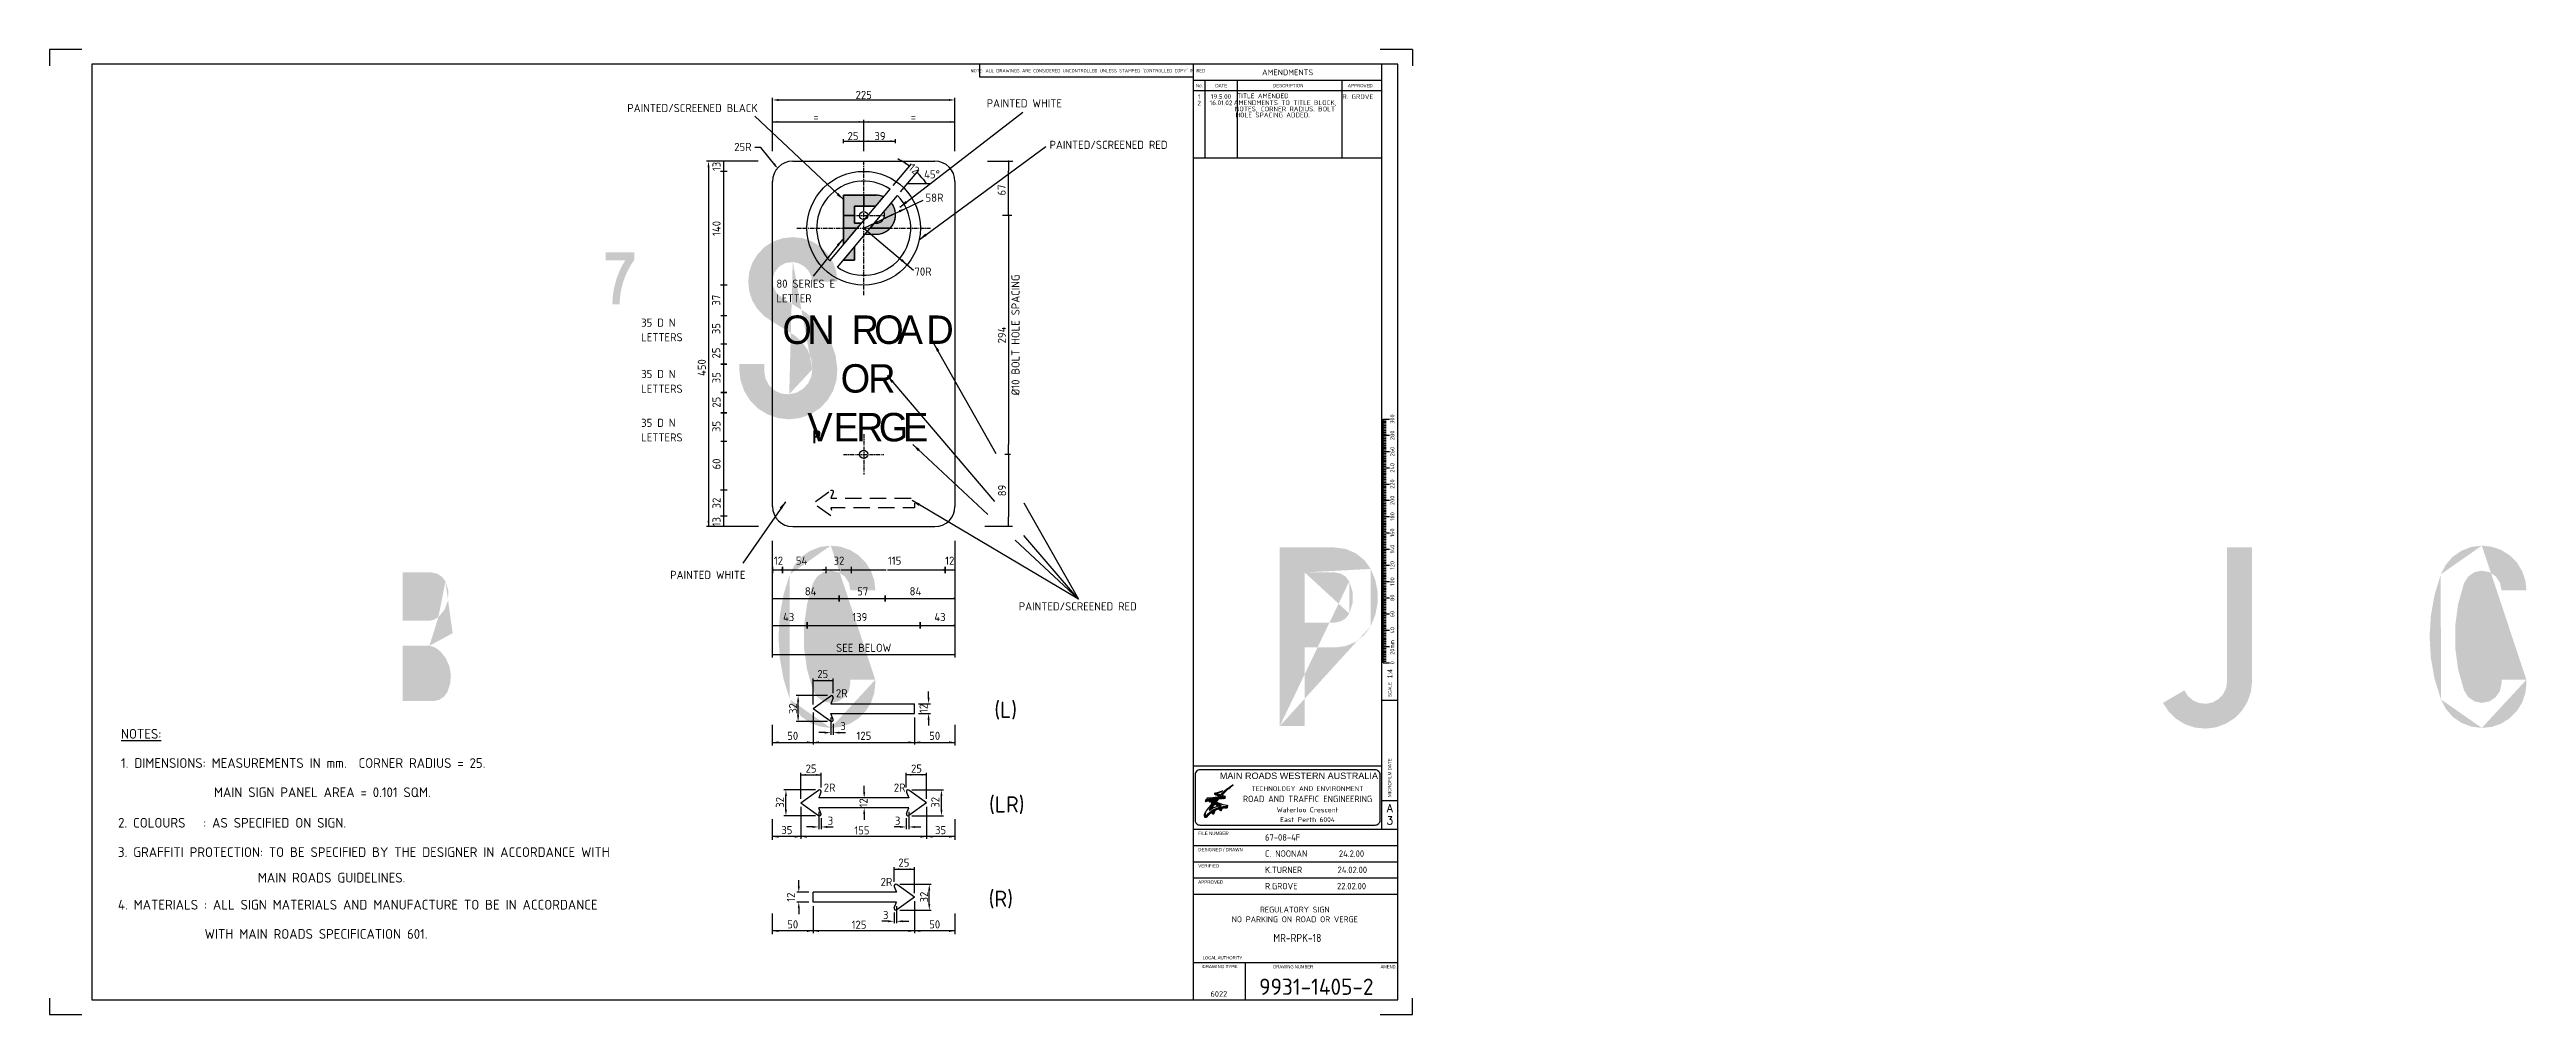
# Model space of a CAD drawing. Extents: x 0 to 1038, y -1303 to 297.
# Drawn here: x 0 to 763, y 0 to 297 of the extents above.
import ezdxf
from ezdxf.enums import TextEntityAlignment as Align

# ---------------------------------------------------------------- set-up
doc = ezdxf.new("R2010")
doc.units = 0
for name, pattern in [('CENTER', [2, 1.25, -0.25, 0.25, -0.25]), ('CENTERX2', [101.6, 63.5, -12.7, 12.7, -12.7]), ('DASHED', [19.05, 12.7, -6.35])]:
    doc.linetypes.add(name, pattern=pattern)
doc.layers.get('0').update_dxf_attribs({"linetype": 'CONTINUOUS'})
doc.layers.get('DEFPOINTS').update_dxf_attribs({"linetype": 'CONTINUOUS'})
for name, color, linetype in [('CENT25', 1, 'CENTER'), ('COMMENTS', 4, 'CONTINUOUS'), ('GREEN', 84, 'CONTINUOUS'), ('L18', 4, 'CONTINUOUS'), ('L25', 1, 'CONTINUOUS'), ('L35', 3, 'CONTINUOUS'), ('T25', 1, 'CONTINUOUS'), ('T35', 3, 'CONTINUOUS'), ('T50', 7, 'CONTINUOUS'), ('TBLK18', 4, 'CONTINUOUS'), ('TBLK25', 1, 'CONTINUOUS'), ('TBLK35', 3, 'CONTINUOUS'), ('TBLK50', 7, 'CONTINUOUS'), ('YELLOW', 40, 'CONTINUOUS')]:
    doc.layers.add(name, color=color, linetype=linetype)
doc.styles.add('DSERIES', font='Dseries')
doc.styles.add('HELV', font='helv')
doc.styles.add('HELVL', font='helvl', dxfattribs={"width": 0.8})
doc.styles.add('ISO', font='iso3098b.shx')
doc.styles.add('ROMAND', font='romand')

msp = doc.modelspace()

# ---------------------------------------------------------------- texts
at = {"layer": 'COMMENTS', "style": 'ISO'}
for s, p in [('35 D N', (182.31, 211.7)), ('LETTERS', (182.31, 207.2)), ('35 D N', (182.31, 195.86)), ('LETTERS', (182.31, 191.36)), ('35 D N', (182.31, 180.86)), ('LETTERS', (182.31, 176.36))]:
    msp.add_text(s, height=2.5, dxfattribs=at).set_placement(p)
at = {"layer": 'L25', "style": 'ISO'}
for s, p in [('37', (206.67, 218.21)), ('35', (206.67, 209.4)), ('25', (206.67, 201.9)), ('35', (206.75, 194.27)), ('25', (206.75, 186.77)), ('35', (206.75, 179.27))]:
    msp.add_text(s, height=2.5, rotation=90, dxfattribs=at).set_placement(p)
for s, p in [('12', (223.2, 138.42)), ('54', (229.96, 138.42)), ('32', (241.59, 138.42)), ('115', (258.34, 138.42)), ('12', (275.98, 138.42)), ('84', (232.73, 129.01)), ('57', (248.87, 129.01)), ('84', (265.02, 129.01)), ('43', (226.01, 121.05)), ('139', (247.36, 121.05)), ('43', (272.64, 121.05))]:
    msp.add_text(s, height=2.5, dxfattribs=at).set_placement(p)
at = {"layer": 'L25', "char_height": 2.5, "attachment_point": 5, "rotation": 90, "style": 'ISO'}
for s, insert in [('\\A1;67', (293.37, 253.77)), ('%%C10 BOLT HOLE SPACING', (297.65, 209.15)), ('\\A1;294', (293.45, 209.15)), ('\\A1;89', (293.52, 161.27))]:
    msp.add_mtext(s, dxfattribs=dict(at, insert=insert))
at = {"layer": 'L35', "style": 'DSERIES'}
for s, p in [('O', (225.81, 206.4)), ('N', (233.49, 206.4)), ('R', (247.12, 206.4)), ('O', (254.1, 206.4)), ('A', (261.31, 206.4)), ('D', (270.18, 206.4)), ('O', (243.77, 191.4)), ('R', (252.22, 191.4)), ('V', (233.5, 176.4)), ('E', (241.58, 176.4)), ('R', (248.54, 176.4)), ('G', (255.52, 176.4)), ('E', (262.99, 176.4))]:
    msp.add_text(s, height=8.75, dxfattribs=at).set_placement(p)
at = {"layer": 'T25', "style": 'ISO'}
for s, p in [('225', (250.87, 283.05)), ('=', (236.19, 276.26)), ('=', (266.19, 276.26)), ('25', (247.59, 270.37)), ('39', (255.9, 270.37))]:
    msp.add_text(s, height=2.5, dxfattribs=at).set_placement(p, align=Align.MIDDLE_CENTER)
at = {"layer": 'T25', "color": 3, "style": 'ISO'}
for s, p in [('1', (354.24, 281.75)), ('19.5.00', (360.97, 281.83)), ('TITLE AMENDED', (373.88, 282.03)), ('R. GROVE', (403.12, 281.78)), ('2', (354.24, 279.81)), ('16.01.02', (360.97, 279.89)), ('HOLE SPACING ADDED.', (376.89, 276.14)), ('AMENDMENTS TO TITLE BLOCK,', (380.74, 279.94)), ('NOTES, CORNER RADIUS. BOLT ', (381.18, 278))]:
    msp.add_text(s, height=1.45, dxfattribs=at).set_placement(p, align=Align.CENTER)
at = {"layer": 'T25', "style": 'ISO'}
for s, p in [('PAINTED/SCREENED BLACK', (178.04, 277.75)), ('PAINTED WHITE', (288.77, 279.22)), ('PAINTED/SCREENED RED', (308.14, 266.44)), ('45%%d', (269.49, 257.35)), ('58R', (269.93, 250.16)), ('70R', (266.51, 227.42)), ('80 SERIES E', (223.96, 223.68)), ('LETTER', (223.96, 219.18)), ('PAINTED WHITE', (191.26, 134.05)), ('PAINTED/SCREENED RED', (298.66, 124.37))]:
    msp.add_text(s, height=2.5, dxfattribs=at).set_placement(p)
msp.add_text('25R', height=2.5, dxfattribs=at).set_placement((216.31, 267.02), align=Align.MIDDLE_RIGHT)
at = {"layer": 'T25', "color": 1, "style": 'ISO'}
for s, p in [('13', (205.52, 261.03)), ('140', (205.52, 241.94)), ('60', (205.52, 169.43)), ('32', (205.52, 157.4)), ('13', (205.52, 151.67)), ('32', (229.1, 94.15)), ('12', (269.31, 94.18)), ('32', (225.05, 65.27)), ('12', (250.81, 65.12)), ('32', (272.93, 65.3)), ('12', (228.44, 36.09)), ('32', (269.48, 36.12))]:
    msp.add_text(s, height=2.5, rotation=90, dxfattribs=at).set_placement(p, align=Align.MIDDLE_CENTER)
at = {"layer": 'T25', "style": 'ISO'}
msp.add_text('12', height=2.5, rotation=320.753, dxfattribs=at).set_placement((264.51, 260.17))
msp.add_text('450', height=2.5, rotation=90, dxfattribs=at).set_placement((200.99, 199.1), align=Align.MIDDLE_CENTER)
at = {"layer": 'T25', "color": 1, "style": 'ISO'}
for s, p in [('SEE BELOW', (250.87, 112.85)), ('25', (238.26, 104.78)), ('50', (229, 85.76)), ('3', (244.53, 88.75)), ('125', (250.93, 85.77)), ('50', (272.75, 85.76)), ('25', (234.66, 75.68)), ('25', (267.14, 75.68)), ('35', (227.19, 56.73)), ('3', (240.64, 59.64)), ('155', (250.31, 56.65)), ('3', (261.34, 59.64)), ('35', (274.56, 56.73)), ('25', (263.26, 46.72)), ('3', (257.66, 30.6)), ('50', (229, 27.7)), ('125', (249.43, 27.61)), ('50', (272.75, 27.7))]:
    msp.add_text(s, height=2.5, dxfattribs=at).set_placement(p, align=Align.MIDDLE_CENTER)
at = {"layer": 'T25', "color": 3, "style": 'ISO'}
for s, p in [('%%UNOTES:', (22.02, 84.88)), ('1. DIMENSIONS: MEASUREMENTS IN mm.  CORNER RADIUS = 25. ', (22.02, 75.88)), ('MAIN SIGN PANEL AREA = 0.101 SQM.', (50.65, 66.88)), ('2. COLOURS   : AS SPECIFIED ON SIGN.', (21.13, 57.49)), ('3. GRAFFITI PROTECTION: TO BE SPECIFIED BY THE DESIGNER IN ACCORDANCE WITH', (21.1, 48.46)), ('                        MAIN ROADS GUIDELINES.', (20.47, 40.59)), ('4. MATERIALS : ALL SIGN MATERIALS AND MANUFACTURE TO BE IN ACCORDANCE ', (21.1, 32.27)), ('               WITH MAIN ROADS SPECIFICATION 601.', (20.47, 23.27))]:
    msp.add_text(s, height=3, dxfattribs=at).set_placement(p)
at = {"layer": 'T35', "color": 1, "style": 'ISO'}
for p in [(242.31, 97.59), (238.56, 68.56), (260.16, 68.56), (256.09, 39.53)]:
    msp.add_text('2R', height=2.5, dxfattribs=at).set_placement(p)
at = {"layer": 'T35', "insert": (383.7, 30.77), "char_height": 1.8, "width": 51.922, "attachment_point": 5, "style": 'ISO'}
msp.add_mtext('REGULATORY SIGN\\PNO PARKING ON ROAD OR VERGE', dxfattribs=at)
at = {"layer": 'T50', "style": 'ISO'}
for s, p in [('(L)', (294.62, 93.77)), ('(LR)', (294.95, 64.65)), ('(R)', (293.13, 35.61))]:
    msp.add_text(s, height=5, dxfattribs=at).set_placement(p, align=Align.MIDDLE_CENTER)
at = {"layer": 'TBLK18', "style": 'HELVL', "width": 0.9}
for s, p in [('No.', (354.29, 285.41)), ('DATE', (361.07, 285.41)), ('DESCRIPTION', (381.68, 285.41)), ('APPROVED', (403.89, 285.41))]:
    msp.add_text(s, height=1, dxfattribs=at).set_placement(p, align=Align.CENTER)
at = {"layer": 'TBLK25', "style": 'ISO'}
msp.add_text('AMENDMENTS', height=1.75, dxfattribs=at).set_placement((381.5, 289.12), align=Align.CENTER)

# ---------------------------------------------------------------- blocks, each defined once
blk = doc.blocks.new('A3BBLK')
at = {"layer": 'TBLK25'}
for p, q in [((10, 297), (0, 297)), ((0, 297), (0, 292)), ((420, 297), (410, 297)), ((420, 297), (420, 292)), ((0, 5), (0, 0)), ((0, 0), (10, 0)), ((410, 0), (420, 0)), ((420, 0), (420, 5))]:
    blk.add_line(p, q, dxfattribs=at)
at = {"layer": 'TBLK50'}
for p, q in [((415.5, 292.5), (13, 292.5)), ((13, 292.5), (13, 4.5)), ((352.5, 4.5), (352.5, 292.5)), ((415.5, 4.5), (415.5, 292.5)), ((13, 4.5), (415.5, 4.5))]:
    blk.add_line(p, q, dxfattribs=at)
blk = doc.blocks.new('*X3')
at = {"color": 0}
for p, q in [((1622.3, 721), (1622.3, 721)), ((1622.5, 722.4), (1625.6, 722.4)), ((1622.5, 721.2), (1622.7, 721.2)), ((1622.6, 722.2), (1626.2, 722.2)), ((1622.6, 721.4), (1623, 721.4)), ((1622.7, 722), (1626.7, 722)), ((1622.7, 721.8), (1627.1, 721.8)), ((1622.7, 721.6), (1623.6, 721.6)), ((1625.9, 721.6), (1627.5, 721.6)), ((1625.9, 721.4), (1626.5, 721.4)), ((1625.9, 721.2), (1626.5, 721.2)), ((1625.9, 721), (1626.5, 721)), ((1626, 720.8), (1626.5, 720.8)), ((1626.3, 723.2), (1630.6, 723.2)), ((1626.4, 723), (1629.7, 723)), ((1626.5, 720.6), (1626.5, 720.6)), ((1626.7, 721.4), (1627.9, 721.4)), ((1626.8, 722.8), (1628.9, 722.8)), ((1627.1, 721.2), (1628.3, 721.2)), ((1627.3, 722.6), (1628.2, 722.6)), ((1627.5, 721), (1628.8, 721)), ((1627.5, 720.8), (1629.2, 720.8)), ((1627.5, 720.6), (1628.1, 720.6)), ((1627.5, 720.4), (1628.1, 720.4)), ((1627.5, 720.2), (1628.1, 720.2)), ((1627.6, 723.4), (1631.6, 723.4)), ((1627.7, 722.4), (1627.9, 722.4)), ((1627.7, 720), (1628.1, 720)), ((1628.1, 719.8), (1628.1, 719.8)), ((1628.3, 720.6), (1629.6, 720.6)), ((1628.8, 720.4), (1630, 720.4)), ((1629, 722.8), (1629.2, 722.8)), ((1629, 722.6), (1629.2, 722.6)), ((1629.2, 723.6), (1632.8, 723.6)), ((1629.2, 720.2), (1630.4, 720.2)), ((1629.6, 720), (1630.8, 720)), ((1630, 719.8), (1631.2, 719.8)), ((1630.1, 723), (1630.3, 723)), ((1630.1, 722.8), (1630.3, 722.8)), ((1630.2, 719.6), (1630.3, 719.6)), ((1630.3, 728), (1630.6, 728)), ((1630.3, 727.8), (1630.7, 727.8)), ((1630.3, 719.6), (1631.6, 719.6)), ((1630.4, 727.6), (1631.3, 727.6)), ((1630.7, 728.2), (1630.7, 728.2)), ((1630.8, 727.4), (1631.9, 727.4)), ((1630.8, 723.8), (1634.3, 723.8)), ((1631.2, 723.2), (1631.4, 723.2)), ((1631.2, 723), (1631.3, 723)), ((1631.4, 727.2), (1632.5, 727.2)), ((1631.4, 721), (1631.9, 721)), ((1631.4, 720.8), (1631.8, 720.8)), ((1631.6, 721.2), (1632.1, 721.2)), ((1631.7, 728), (1631.9, 728)), ((1631.8, 721.4), (1632.2, 721.4)), ((1631.9, 728.2), (1632.3, 728.2)), ((1631.9, 721.6), (1632.4, 721.6)), ((1632, 727), (1633.1, 727)), ((1632.1, 721.8), (1632.6, 721.8)), ((1632.3, 722), (1632.7, 722)), ((1632.4, 728.4), (1632.8, 728.4)), ((1632.4, 724), (1636.5, 724)), ((1632.5, 722.2), (1632.9, 722.2)), ((1632.6, 726.8), (1633.7, 726.8)), ((1632.7, 722.4), (1633.1, 722.4)), ((1632.8, 722.6), (1633.2, 722.6)), ((1633, 728.6), (1633.3, 728.6)), ((1633, 722.8), (1633.4, 722.8)), ((1633.2, 726.6), (1634.3, 726.6)), ((1633.2, 723), (1633.6, 723)), ((1633.4, 723.2), (1633.7, 723.2)), ((1633.5, 728.8), (1633.7, 728.8)), ((1633.6, 723.4), (1633.9, 723.4)), ((1633.8, 726.4), (1634.9, 726.4)), ((1633.8, 723.6), (1634.1, 723.6)), ((1634, 729), (1634.2, 729)), ((1634, 724.2), (1639.6, 724.2)), ((1634.4, 726.2), (1634.8, 726.2)), ((1634.5, 729.2), (1634.7, 729.2)), ((1634.6, 723.8), (1634.7, 723.8)), ((1634.6, 723.6), (1634.7, 723.6)), ((1635, 729.4), (1635.2, 729.4)), ((1635.1, 725), (1635.2, 725)), ((1635.3, 725.2), (1635.5, 725.2)), ((1635.5, 729.6), (1635.7, 729.6)), ((1635.5, 725.4), (1635.7, 725.4)), ((1635.6, 724.4), (1639.8, 724.4)), ((1635.7, 725.6), (1635.9, 725.6)), ((1635.7, 723.8), (1635.9, 723.8)), ((1635.9, 725.8), (1636.7, 725.8)), ((1636, 729.8), (1636.1, 729.8)), ((1636.1, 726), (1636.1, 726)), ((1636.3, 725.6), (1637.3, 725.6)), ((1636.5, 730), (1636.6, 730)), ((1636.6, 726.6), (1636.8, 726.6)), ((1636.8, 726.8), (1637, 726.8)), ((1636.8, 724), (1637, 724)), ((1636.8, 723.8), (1637, 723.8)), ((1636.9, 725.4), (1637.8, 725.4)), ((1637, 727), (1637.2, 727)), ((1637.1, 730.2), (1637.1, 730.2)), ((1637.2, 724.6), (1639.9, 724.6)), ((1637.3, 727.2), (1637.4, 727.2)), ((1637.5, 727.4), (1637.6, 727.4)), ((1637.6, 730.4), (1637.6, 730.4)), ((1637.7, 727.6), (1637.8, 727.6)), ((1637.9, 727.8), (1638, 727.8)), ((1638, 724), (1638.2, 724)), ((1638, 723.8), (1638.2, 723.8)), ((1638.1, 728), (1638.2, 728)), ((1638.3, 728.2), (1638.4, 728.2)), ((1638.5, 728.4), (1638.6, 728.4)), ((1638.7, 728.6), (1638.8, 728.6)), ((1638.8, 724.8), (1640, 724.8)), ((1638.9, 728.8), (1639, 728.8)), ((1639.1, 729), (1639.2, 729)), ((1639.3, 729.2), (1639.4, 729.2)), ((1639.6, 729.4), (1639.6, 729.4)), ((1639.6, 725.4), (1639.7, 725.4)), ((1639.6, 725), (1639.9, 725)), ((1639.7, 725.2), (1639.9, 725.2)), ((1639.8, 729.6), (1639.8, 729.6)), ((1640, 729.8), (1640, 729.8)), ((1640.2, 730), (1640.2, 730)), ((1640.4, 730.2), (1640.4, 730.2)), ((1640.6, 730.4), (1640.6, 730.4)), ((1640.9, 730.6), (1640.9, 730.6)), ((1641.1, 730.8), (1641.1, 730.8)), ((1641.3, 731), (1641.3, 731)), ((1641.5, 731.2), (1641.5, 731.2)), ((1641.7, 731.4), (1641.8, 731.4)), ((1642, 731.6), (1642, 731.6)), ((1642.2, 731.8), (1642.2, 731.8)), ((1642.4, 732), (1642.4, 732)), ((1642.6, 732.2), (1642.7, 732.2)), ((1642.9, 732.4), (1642.9, 732.4)), ((1643.1, 732.6), (1643.1, 732.6)), ((1643.3, 732.8), (1643.4, 732.8)), ((1643.6, 733), (1643.6, 733)), ((1643.8, 733.2), (1643.8, 733.2)), ((1644, 733.4), (1644.1, 733.4)), ((1644.3, 733.6), (1644.3, 733.6)), ((1644.5, 733.8), (1644.6, 733.8)), ((1644.8, 734), (1644.8, 734)), ((1645, 734.2), (1645, 734.2)), ((1645.3, 734.4), (1645.3, 734.4)), ((1645.5, 734.6), (1645.5, 734.6)), ((1645.8, 734.8), (1645.8, 734.8)), ((1646, 735), (1646, 735)), ((1646.3, 735.2), (1646.3, 735.2)), ((1646.5, 735.4), (1646.5, 735.4)), ((1621.1, 709), (1624.8, 709)), ((1621.1, 708.8), (1624.6, 708.8)), ((1621.1, 708.6), (1624.4, 708.6)), ((1621.1, 708.4), (1624.3, 708.4)), ((1621.1, 708.2), (1624.1, 708.2)), ((1621.2, 709.4), (1622.3, 709.4)), ((1621.2, 709.2), (1622.5, 709.2)), ((1621.2, 708), (1623.9, 708)), ((1621.3, 709.8), (1622.1, 709.8)), ((1621.3, 709.6), (1622.1, 709.6)), ((1621.3, 707.8), (1623.8, 707.8)), ((1621.4, 710), (1622, 710)), ((1621.5, 710.4), (1622, 710.4)), ((1621.5, 710.2), (1622, 710.2)), ((1621.5, 707.6), (1623.5, 707.6)), ((1621.6, 710.6), (1622, 710.6)), ((1621.8, 710.8), (1622, 710.8)), ((1621.8, 707.4), (1623.2, 707.4)), ((1621.9, 711), (1622, 711)), ((1622, 711.2), (1622.1, 711.2)), ((1622.2, 711.4), (1622.2, 711.4)), ((1622.3, 711.6), (1622.3, 711.6)), ((1623.8, 709.2), (1624.9, 709.2)), ((1624.1, 709.4), (1625.1, 709.4)), ((1624.3, 709.6), (1625.3, 709.6)), ((1624.5, 709.8), (1625.5, 709.8)), ((1624.7, 710), (1625.7, 710)), ((1624.9, 710.2), (1625.9, 710.2)), ((1625.1, 710.4), (1626.1, 710.4)), ((1625.3, 710.6), (1626.4, 710.6)), ((1625.5, 713.6), (1625.9, 713.6)), ((1625.5, 710.8), (1626.6, 710.8)), ((1625.6, 713.8), (1626.3, 713.8)), ((1625.7, 714), (1626.7, 714)), ((1625.7, 711), (1626.8, 711)), ((1625.9, 714.2), (1627.1, 714.2)), ((1626, 714.4), (1627.5, 714.4)), ((1626, 711.2), (1627.3, 711.2)), ((1626.2, 714.6), (1627.5, 714.6)), ((1626.2, 711.4), (1630.1, 711.4)), ((1626.3, 714.8), (1627.5, 714.8)), ((1626.5, 715), (1627.6, 715)), ((1626.5, 711.6), (1630.2, 711.6)), ((1626.7, 715.2), (1627.7, 715.2)), ((1626.7, 711.8), (1630.2, 711.8)), ((1626.8, 715.4), (1627.8, 715.4)), ((1627, 715.6), (1628, 715.6)), ((1627, 712), (1630.3, 712)), ((1627.1, 715.8), (1628.1, 715.8)), ((1627.2, 712.2), (1630.3, 712.2)), ((1627.3, 716), (1628.2, 716)), ((1627.4, 716.2), (1628.4, 716.2)), ((1627.5, 712.4), (1630.4, 712.4)), ((1627.6, 716.4), (1628.5, 716.4)), ((1627.7, 716.6), (1628.7, 716.6)), ((1627.7, 711.2), (1630.1, 711.2)), ((1627.8, 712.6), (1630.5, 712.6)), ((1627.9, 716.8), (1628.8, 716.8)), ((1628.1, 717), (1628.9, 717)), ((1628.1, 712.8), (1630.6, 712.8)), ((1628.2, 717.2), (1629.1, 717.2)), ((1628.2, 711), (1630.1, 711)), ((1628.4, 717.4), (1629.2, 717.4)), ((1628.4, 713), (1630.7, 713)), ((1628.4, 710.8), (1630.1, 710.8)), ((1628.5, 717.6), (1629.4, 717.6)), ((1628.6, 710.6), (1630, 710.6)), ((1628.7, 717.8), (1629.5, 717.8)), ((1628.7, 713.2), (1630.9, 713.2)), ((1628.7, 710.4), (1629.5, 710.4)), ((1628.7, 710.2), (1629, 710.2)), ((1628.9, 718), (1629.6, 718)), ((1629, 718.2), (1629.8, 718.2)), ((1629.1, 713.4), (1631, 713.4)), ((1629.2, 718.4), (1629.9, 718.4)), ((1629.4, 718.6), (1630.1, 718.6)), ((1629.4, 713.6), (1631.2, 713.6)), ((1629.5, 718.8), (1630.2, 718.8)), ((1629.7, 719), (1630.3, 719)), ((1629.8, 713.8), (1631.4, 713.8)), ((1629.9, 719.2), (1630.3, 719.2)), ((1630, 719.4), (1630.3, 719.4)), ((1630.2, 714), (1631.7, 714)), ((1630.3, 719.4), (1632, 719.4)), ((1630.3, 719.2), (1630.9, 719.2)), ((1630.3, 719), (1630.9, 719)), ((1630.3, 718.8), (1630.9, 718.8)), ((1630.5, 718.6), (1630.9, 718.6)), ((1630.6, 714.2), (1632, 714.2)), ((1631, 714.4), (1632.4, 714.4)), ((1631.2, 719.2), (1632.4, 719.2)), ((1631.5, 714.6), (1633, 714.6)), ((1631.6, 719), (1632.8, 719)), ((1632, 718.8), (1633.3, 718.8)), ((1632, 714.8), (1636.9, 714.8)), ((1632.2, 718.6), (1633.7, 718.6)), ((1632.2, 718.4), (1634.1, 718.4)), ((1632.2, 718.2), (1632.8, 718.2)), ((1632.2, 718), (1632.8, 718)), ((1632.2, 717.8), (1632.8, 717.8)), ((1632.3, 717.6), (1632.8, 717.6)), ((1632.5, 715), (1637.1, 715)), ((1632.6, 717.4), (1632.8, 717.4)), ((1632.9, 718.2), (1634.5, 718.2)), ((1633.1, 718), (1634.9, 718)), ((1633.1, 715.2), (1637.2, 715.2)), ((1633.4, 717.8), (1635.3, 717.8)), ((1633.6, 717.6), (1635.7, 717.6)), ((1633.8, 717.4), (1636.1, 717.4)), ((1633.8, 715.4), (1637.4, 715.4)), ((1634.1, 717.2), (1636.1, 717.2)), ((1634.2, 714.6), (1636.9, 714.6)), ((1634.3, 717), (1635.2, 717)), ((1634.5, 715.6), (1637.7, 715.6)), ((1634.6, 714.4), (1636.8, 714.4)), ((1634.9, 714.2), (1636.8, 714.2)), ((1635.1, 714), (1636.8, 714)), ((1635.3, 713.8), (1636.8, 713.8)), ((1635.4, 715.8), (1638.4, 715.8)), ((1635.4, 713.6), (1636.8, 713.6)), ((1635.5, 713.4), (1636.3, 713.4)), ((1635.6, 713.2), (1635.9, 713.2)), ((1636.5, 716), (1641.4, 716)), ((1638.4, 716.2), (1641.4, 716.2)), ((1639.2, 715.8), (1641.4, 715.8)), ((1640.6, 716.4), (1641.4, 716.4)), ((1640.7, 715.6), (1641.4, 715.6)), ((1640.8, 716.6), (1641.4, 716.6)), ((1641.1, 716.8), (1641.5, 716.8)), ((1641.3, 717), (1641.6, 717)), ((1641.5, 717.2), (1641.7, 717.2)), ((1641.8, 717.4), (1641.8, 717.4))]:
    blk.add_line(p, q, dxfattribs=at)
blk = doc.blocks.new('A3_IN_VTBLK')
at = {"layer": 'TBLK18'}
for p, q in [((359.14, 68.1), (361.54, 68.87)), ((356.17, 62.28), (356.1, 62.17)), ((356.46, 66.13), (356.22, 66.06)), ((357.22, 66.55), (356.6, 66.58)), ((357.76, 66.6), (357.35, 66.55)), ((357.58, 66.27), (358.15, 66.02)), ((362.14, 66.92), (357.6, 66.35)), ((359.92, 66.87), (357.76, 66.6)), ((358.15, 66.02), (358.8, 65.73)), ((358.51, 66.2), (358.51, 66.08)), ((358.51, 66.08), (358.57, 66.09)), ((358.57, 66.09), (358.57, 66.21)), ((358.89, 66.29), (358.89, 66.17)), ((358.95, 66.19), (358.95, 66.31)), ((359.14, 68.1), (359.04, 68.07)), ((359.04, 67.84), (360.51, 67.35)), ((360.62, 67.44), (359.14, 67.93)), ((359.23, 68.12), (359.23, 68.12)), ((359.28, 66.38), (359.28, 66.26)), ((359.34, 66.27), (359.34, 66.39)), ((359.45, 66.41), (359.58, 66.43)), ((359.92, 66.87), (360.03, 66.89)), ((360.03, 66.89), (360.63, 66.96)), ((360.22, 66.53), (360.35, 66.55)), ((360.46, 66.56), (360.46, 66.44)), ((360.52, 66.45), (360.52, 66.56)), ((360.73, 66.97), (361.41, 67.06)), ((360.86, 66.6), (360.86, 66.48)), ((360.92, 66.48), (360.92, 66.6)), ((361.18, 67.46), (362.16, 67.15)), ((361.26, 66.62), (361.26, 66.5)), ((361.31, 66.51), (361.31, 66.62)), ((361.65, 66.63), (361.65, 66.52)), ((361.71, 66.52), (361.71, 66.64))]:
    blk.add_line(p, q, dxfattribs=at)
at = {"layer": 'TBLK18', "color": 1}
for p, q in [((357.42, 65.8), (357.42, 65.5)), ((357.63, 65.42), (357.63, 65.74)), ((357.63, 65.42), (357.85, 65.64)), ((357.78, 65.67), (357.99, 65.56)), ((360.99, 64.31), (357.81, 65.87)), ((357.99, 65.56), (357.99, 65.24)), ((357.99, 65.24), (358.2, 65.14)), ((358.2, 65.46), (358.98, 65.08)), ((358.2, 65.14), (358.2, 65.46)), ((358.2, 65.14), (358.41, 65.36)), ((358.43, 61.74), (358.9, 61.95)), ((358.52, 65.3), (358.44, 65.34)), ((358.8, 65.73), (358.88, 65.7)), ((358.88, 65.7), (359.31, 65.51)), ((358.98, 65.08), (358.98, 64.76)), ((358.98, 64.76), (359.18, 64.66)), ((359.18, 64.98), (359.35, 64.9)), ((359.18, 64.66), (359.18, 64.98)), ((359.18, 64.66), (359.4, 64.88)), ((359.31, 65.51), (359.44, 65.45)), ((359.44, 65.45), (360.14, 65.15)), ((359.63, 64.74), (359.63, 64.4)), ((359.71, 63.26), (359.82, 63.3)), ((359.83, 64.24), (359.83, 64.61)), ((359.83, 64.24), (360.04, 64.45)), ((360.14, 65.15), (361.01, 64.78)), ((360.82, 62.79), (361.24, 62.98)), ((360.82, 62.79), (360.82, 62.8)), ((361.24, 62.98), (361.24, 63.16)), ((361.54, 64.62), (362.21, 64.48)), ((362.21, 64.48), (363.03, 64.34)), ((363.03, 64.34), (362.49, 63.89)), ((362.49, 63.89), (362.87, 63.61))]:
    blk.add_line(p, q, dxfattribs=at)
at = {"layer": 'TBLK18'}
blk.add_lwpolyline([(359.53, 67.99), (359.47, 68.01, -0.656152), (359.46, 68.06), (361.54, 68.87), (359.53, 68.03, 0.705507), (359.53, 67.99, 0.705507)], format="xyb", dxfattribs=at)
for points in [[(364.7, 70.64, 0.029777), (361.14, 67.48), (361.18, 67.46, -0.039795)], [(360.73, 66.97), (360.63, 66.96, -0.003144), (360.98, 67.32), (361.56, 67.13, -1.035463), (361.55, 67.07), (361.41, 67.06), (360.95, 67.21, 0.002708)]]:
    blk.add_lwpolyline(points, format="xyb", close=True, dxfattribs=at)
at = {"layer": 'TBLK18', "color": 1}
blk.add_lwpolyline([(358.1, 63.31, 0.016763), (357.33, 62.93, -0.801535), (357.28, 62.99, -0.016783), (358.95, 65.1), (358.95, 64.8, 0.014021), (357.99, 63.43, 0.753514)], format="xyb", close=True, dxfattribs=at)
at = {"layer": 'TBLK18'}
blk.add_lwpolyline([(359.53, 67.99), (360.78, 67.59)], dxfattribs=at)
for centre, radius, start, end in [((381.57, 44.92), 30.76, 123.26552, 132.53213), ((355.92, 65.84), 0.376, 304.53305, 36.34065), ((356.93, 61.07), 5.04, 91.30593, 97.98812), ((356.35, 66.54), 0.427, 285.31472, 293.87676), ((356.35, 66.54), 0.427, 293.87676, 310.15772), ((356.53, 66.22), 0.361, 78.68931, 79.07431), ((356.54, 66.42), 0.168, 6.2219, 70.3805), ((356.43, 66.45), 0.303, 310.15772, 329.06421), ((356.51, 66.4), 0.21, 329.06421, 353.4443), ((356.6, 66.39), 0.115, 353.4443, 23.87676), ((356.85, 64.09), 2.02, 61.53496, 92.64164), ((357.26, 67.27), 0.727, 267.17158, 277.36449), ((357.6, 66.31), 0.0436, 97.14962, 246.34266), ((358.16, 66.06), 0.0436, 106.16188, 246.34266), ((361.92, 53.09), 13.54, 104.606, 106.16188), ((361.92, 53.09), 13.54, 102.92205, 104.35176), ((381.57, 44.92), 30.76, 135.62967, 137.51746), ((361.92, 53.09), 13.43, 102.78128, 103.03601), ((361.92, 53.09), 13.54, 101.23822, 102.66962), ((359.08, 67.95), 0.116, 107.77407, 251.63394), ((359.17, 68.02), 0.0873, 107.77407, 251.63394), ((361.92, 53.09), 13.43, 101.08378, 101.33691), ((389.49, 39.18), 40.05, 136.94488, 138.90597), ((361.92, 53.09), 13.54, 100.52426, 100.98736), ((382.89, 46.98), 29.85, 139.04632, 141.77168), ((361.92, 53.09), 13.54, 97.20476, 99.9556), ((381.57, 44.92), 30.76, 133.19325, 134.43748), ((361.92, 53.09), 13.54, 96.18741, 96.66864), ((361.92, 53.09), 13.43, 95.99154, 96.24126), ((381.57, 44.92), 30.76, 132.93604, 133.19325), ((361.92, 53.09), 13.54, 94.50404, 95.93987), ((361.92, 53.09), 13.43, 94.29413, 94.54316), ((361.92, 53.09), 13.54, 92.82077, 94.25716), ((361.92, 53.09), 13.43, 92.59667, 92.84524), ((361.92, 53.09), 13.54, 91.13761, 92.57434), ((361.92, 53.09), 13.43, 90.89914, 91.14747), ((361.92, 53.09), 13.54, 89.33147, 90.89141), ((362.08, 66.9), 0.262, 269.33147, 72.31017), ((362.13, 67.04), 0.116, 277.12213, 73.46014)]:
    blk.add_arc(centre, radius, start, end, dxfattribs=at)
at = {"layer": 'TBLK18', "color": 1}
for centre, radius, start, end in [((357.31, 61.19), 1.56, 140.94136, 180.20061), ((356.19, 61.19), 0.436, 180.20061, 263.25087), ((356.77, 61.86), 0.727, 145.6575, 202.08244), ((356.37, 61.7), 0.291, 202.08244, 237.30847), ((357.07, 64.3), 1.54, 76.56484, 127.1666), ((381.57, 44.92), 30.76, 138.51765, 145.6575), ((356.47, 61.86), 0.48, 237.30847, 317.17288), ((362.36, 56.65), 7.12, 130.84394, 142.34414), ((362.23, 56.52), 7.38, 88.04102, 137.17288), ((357.07, 64.3), 1.25, 63.31376, 73.36168), ((357.93, 61.48), 0.559, 27.24865, 133.73654), ((357.07, 64.3), 1.54, 62.41286, 68.63092), ((357.99, 61.7), 0.436, 4.88042, 130.84394), ((363.37, 51.77), 12.69, 103.47426, 114.54675), ((360.2, 62.04), 1.31, 111.82798, 184.12851), ((357.56, 61.42), 3.92, 58.12052, 62.81787), ((359.98, 62.31), 0.966, 29.6609, 113.12916), ((357.56, 61.42), 3.63, 51.19303, 55.21352), ((360.11, 62.63), 0.727, 12.98019, 113.4725), ((357.56, 61.42), 3.92, 43.2503, 54.53966), ((363.37, 51.77), 12.69, 100.82231, 103.47398), ((360.98, 64.27), 0.0436, 280.82225, 63.96332), ((362.13, 67.47), 2.91, 247.25617, 258.17653), ((361.83, 63.16), 0.582, 92.36118, 180), ((361.93, 60.43), 3.32, 73.4161, 92.18821), ((363.54, 63.85), 0.708, 136.30546, 200.07024), ((356.21, 61.4), 0.655, 263.25087, 321.65207)]:
    blk.add_arc(centre, radius, start, end, dxfattribs=at)
at = {"layer": 'TBLK35'}
for p, q in [((286.67, 288.5), (286.67, 292.5)), ((410.5, 57), (410.5, 292.5)), ((352.5, 288.5), (286.67, 288.5)), ((410.5, 96.75), (415.5, 96.75)), ((410.5, 65.87), (415.5, 65.87)), ((352.5, 57), (415.5, 57)), ((352.5, 52), (415.5, 52)), ((352.5, 47), (415.5, 47)), ((352.5, 42), (415.5, 42)), ((352.5, 37), (415.5, 37)), ((352.5, 16), (415.5, 16)), ((368.5, 4.5), (368.5, 16))]:
    blk.add_line(p, q, dxfattribs=at)
at = {"layer": 'TBLK50', "color": 3}
blk.add_line((352.5, 76.57), (410.5, 76.57), dxfattribs=at)
at = {"layer": 'TBLK50'}
blk.add_lwpolyline([(408.5, 75.28), (354.49, 75.28, 0.414214), (352.99, 73.78), (352.99, 59.78, 0.414214), (354.49, 58.28), (408.5, 58.28, 0.414214), (410, 59.78), (410, 73.78, 0.414214)], format="xyb", close=True, dxfattribs=at)
blk.add_blockref('A3BBLK', (0, 0))
at = {"layer": 'TBLK18', "xscale": 0.35, "yscale": 0.35, "zscale": 0.35}
blk.add_blockref('*X3', (-211.64, -186.89), dxfattribs=at)
at = {"color": 4, "style": 'ISO'}
for tag, p in [('MR_DIRECTORATE', (387.63, 68.74)), ('STREET_NAME', (387.63, 62.22)), ('SUBURB_&_POSTCODE', (387.63, 59.22))]:
    blk.add_attdef(tag, text='', height=1.5, dxfattribs=at).set_placement(p, align=Align.CENTER)
at = {"color": 1, "style": 'ISO'}
blk.add_attdef('MR_BRANCH', text='', height=2, dxfattribs=at).set_placement((387.63, 65.34), align=Align.CENTER)
for tag, p in [('FILE_NUMBER', (374.52, 53.49)), ('DESIGNED_/_DRAWN', (374.52, 48.49)), ('VERIFIED', (374.52, 43.49)), ('APPROVED', (374.52, 38.49))]:
    blk.add_attdef(tag, p, '', height=2, dxfattribs=at)
at = {"layer": 'T25', "style": 'ISO'}
blk.add_attdef('LOCAL_AUTHORITY', (370.48, 16.73), '', height=1.25, dxfattribs=at)
at = {"layer": 'TBLK18', "style": 'ISO'}
blk.add_text("NOTE: ALL DRAWINGS ARE CONSIDERED UNCONTROLLED UNLESS STAMPED 'CONTROLLED COPY' IN RED", height=1, dxfattribs=at).set_placement((319.92, 290), align=Align.CENTER)
at = {"layer": 'TBLK18', "style": 'HELVL', "width": 0.8}
for s, p in [('SCALE', (413.5, 97.7)), ('MICROFILM DATE', (413.44, 66.89))]:
    blk.add_text(s, height=1, rotation=90, dxfattribs=at).set_placement(p)
at = {"layer": 'TBLK18', "style": 'HELVL'}
for s, p in [('FILE NUMBER', (353.94, 55.24)), ('VERIFIED', (353.94, 45.24)), ('DESIGNED / DRAWN', (353.94, 50.24)), ('APPROVED', (353.94, 40.24)), ('DRAWING TYPE', (355.24, 14.24))]:
    blk.add_text(s, height=1, dxfattribs=at).set_placement(p)
for s, width, p, p2 in [('LOCAL AUTHORITY', 0.847016, (355.27, 16.93), (367.52, 16.93)), ('DRAWING NUMBER', 0.880886, (377.08, 14.17), (389.38, 14.17)), ('AMEND.', 0.926535, (410.16, 14.18), (415.09, 14.18))]:
    blk.add_text(s, height=1, dxfattribs=dict(at, width=width)).set_placement(p, p2, align=Align.FIT)
at = {"layer": 'TBLK25', "color": 1, "style": 'HELV'}
blk.add_text('MAIN ROADS WESTERN AUSTRALIA', height=2, dxfattribs=at).set_placement((409.34, 72.45), align=Align.RIGHT)
at = {"layer": 'TBLK25', "style": 'ISO'}
for tag, p in [('ROAD_SECTION', (384.5, 29.16)), ('SLK', (384.5, 26.11)), ('CHAINAGE', (384.5, 19.21)), ('DRG_TYPE_03', (360.51, 11.5)), ('DRG_TYPE_02', (360.51, 8.36)), ('DRG_TYPE_01', (360.3, 5.42))]:
    blk.add_attdef(tag, text='', height=1.75, dxfattribs=at).set_placement(p, align=Align.CENTER)
at = {"layer": 'TBLK35', "style": 'ROMAND'}
for s, p in [('A', (413, 62.21)), ('3', (413, 58.46))]:
    blk.add_text(s, height=2.5, dxfattribs=at).set_placement(p, align=Align.CENTER)
at = {"layer": 'TBLK35', "style": 'ISO', "width": 0.9}
for tag, p in [('ROAD_PROJECT&NUMBER', (384.5, 32.23)), ('DRAWING_DESCRIPTION', (384.5, 22.29))]:
    blk.add_attdef(tag, text='', height=2.5, dxfattribs=at).set_placement(p, align=Align.CENTER)
at = {"layer": 'TBLK50', "style": 'ISO'}
blk.add_attdef('DRG_NUMBER', (372.72, 6.02), '', height=5, dxfattribs=at)
blk = doc.blocks.new('A25')
at = {"color": 1, "linetype": 'ByBlock'}
blk.add_solid([(2.5, 0.42), (2.5, -0.42), (0, 0)], dxfattribs=at)
blk = doc.blocks.new('SCA4_3')
at = {"layer": 'L18'}
for p, q in [((-4.6, 86.51), (-2.6, 86.51)), ((-4.6, 11.51), (-4.6, 86.51)), ((-4.6, 86.01), (-3.6, 86.01)), ((-4.6, 85.51), (-3.6, 85.51)), ((-4.6, 85.01), (-3.6, 85.01)), ((-4.6, 84.51), (-3.6, 84.51)), ((-4.6, 84.01), (-3.6, 84.01)), ((-4.6, 83.51), (-3.6, 83.51)), ((-4.6, 83.01), (-3.6, 83.01)), ((-4.6, 82.51), (-3.6, 82.51)), ((-4.6, 82.01), (-3.6, 82.01)), ((-4.6, 81.51), (-2.6, 81.51)), ((-4.6, 81.01), (-3.6, 81.01)), ((-4.6, 80.51), (-3.6, 80.51)), ((-4.6, 80.01), (-3.6, 80.01)), ((-4.6, 79.51), (-3.6, 79.51)), ((-4.6, 79.01), (-3.6, 79.01)), ((-4.6, 78.51), (-3.6, 78.51)), ((-4.6, 78.01), (-3.6, 78.01)), ((-4.6, 77.51), (-3.6, 77.51)), ((-4.6, 77.01), (-3.6, 77.01)), ((-4.6, 76.51), (-2.6, 76.51)), ((-4.6, 76.01), (-3.6, 76.01)), ((-4.6, 75.51), (-3.6, 75.51)), ((-4.6, 75.01), (-3.6, 75.01)), ((-4.6, 74.51), (-3.6, 74.51)), ((-4.6, 74.01), (-3.6, 74.01)), ((-4.6, 73.51), (-3.6, 73.51)), ((-4.6, 73.01), (-3.6, 73.01)), ((-4.6, 72.51), (-3.6, 72.51)), ((-4.6, 72.01), (-3.6, 72.01)), ((-4.6, 71.51), (-2.6, 71.51)), ((-4.6, 71.01), (-3.6, 71.01)), ((-4.6, 70.51), (-3.6, 70.51)), ((-4.6, 70.01), (-3.6, 70.01)), ((-4.6, 69.51), (-3.6, 69.51)), ((-4.6, 69.01), (-3.6, 69.01)), ((-4.6, 68.51), (-3.6, 68.51)), ((-4.6, 68.01), (-3.6, 68.01)), ((-4.6, 67.51), (-3.6, 67.51)), ((-4.6, 67.01), (-3.6, 67.01)), ((-4.6, 66.51), (-2.6, 66.51)), ((-4.6, 66.01), (-3.6, 66.01)), ((-4.6, 65.51), (-3.6, 65.51)), ((-4.6, 65.01), (-3.6, 65.01)), ((-4.6, 64.51), (-3.6, 64.51)), ((-4.6, 64.01), (-3.6, 64.01)), ((-4.6, 63.51), (-3.6, 63.51)), ((-4.6, 63.01), (-3.6, 63.01)), ((-4.6, 62.51), (-3.6, 62.51)), ((-4.6, 62.01), (-3.6, 62.01)), ((-4.6, 61.51), (-2.6, 61.51)), ((-4.6, 61.01), (-3.6, 61.01)), ((-4.6, 60.51), (-3.6, 60.51)), ((-4.6, 60.01), (-3.6, 60.01)), ((-4.6, 59.51), (-3.6, 59.51)), ((-4.6, 59.01), (-3.6, 59.01)), ((-4.6, 58.51), (-3.6, 58.51)), ((-4.6, 58.01), (-3.6, 58.01)), ((-4.6, 57.51), (-3.6, 57.51)), ((-4.6, 57.01), (-3.6, 57.01)), ((-4.6, 56.51), (-2.6, 56.51)), ((-4.6, 56.01), (-3.6, 56.01)), ((-4.6, 55.51), (-3.6, 55.51)), ((-4.6, 55.01), (-3.6, 55.01)), ((-4.6, 54.51), (-3.6, 54.51)), ((-4.6, 54.01), (-3.6, 54.01)), ((-4.6, 53.51), (-3.6, 53.51)), ((-4.6, 53.01), (-3.6, 53.01)), ((-4.6, 52.51), (-3.6, 52.51)), ((-4.6, 52.01), (-3.6, 52.01)), ((-4.6, 51.51), (-2.6, 51.51)), ((-4.6, 51.01), (-3.6, 51.01)), ((-4.6, 50.51), (-3.6, 50.51)), ((-4.6, 50.01), (-3.6, 50.01)), ((-4.6, 49.51), (-3.6, 49.51)), ((-4.6, 49.01), (-3.6, 49.01)), ((-4.6, 48.51), (-3.6, 48.51)), ((-4.6, 48.01), (-3.6, 48.01)), ((-4.6, 47.51), (-3.6, 47.51)), ((-4.6, 47.01), (-3.6, 47.01)), ((-4.6, 46.51), (-2.6, 46.51)), ((-4.6, 46.01), (-3.6, 46.01)), ((-4.6, 45.51), (-3.6, 45.51)), ((-4.6, 45.01), (-3.6, 45.01)), ((-4.6, 44.51), (-3.6, 44.51)), ((-4.6, 44.01), (-3.6, 44.01)), ((-4.6, 43.51), (-3.6, 43.51)), ((-4.6, 43.01), (-3.6, 43.01)), ((-4.6, 42.51), (-3.6, 42.51)), ((-4.6, 42.01), (-3.6, 42.01)), ((-4.6, 41.51), (-2.6, 41.51)), ((-4.6, 41.01), (-3.6, 41.01)), ((-4.6, 40.51), (-3.6, 40.51)), ((-4.6, 40.01), (-3.6, 40.01)), ((-4.6, 39.51), (-3.6, 39.51)), ((-4.6, 39.01), (-3.6, 39.01)), ((-4.6, 38.51), (-3.6, 38.51)), ((-4.6, 38.01), (-3.6, 38.01)), ((-4.6, 37.51), (-3.6, 37.51)), ((-4.6, 37.01), (-3.6, 37.01)), ((-4.6, 36.51), (-2.6, 36.51)), ((-4.6, 36.01), (-3.6, 36.01)), ((-4.6, 35.51), (-3.6, 35.51)), ((-4.6, 35.01), (-3.6, 35.01)), ((-4.6, 34.51), (-3.6, 34.51)), ((-4.6, 34.01), (-3.6, 34.01)), ((-4.6, 33.51), (-3.6, 33.51)), ((-4.6, 33.01), (-3.6, 33.01)), ((-4.6, 32.51), (-3.6, 32.51)), ((-4.6, 32.01), (-3.6, 32.01)), ((-4.6, 31.51), (-2.6, 31.51)), ((-4.6, 31.01), (-3.6, 31.01)), ((-4.6, 30.51), (-3.6, 30.51)), ((-4.6, 30.01), (-3.6, 30.01)), ((-4.6, 29.51), (-3.6, 29.51)), ((-4.6, 29.01), (-3.6, 29.01)), ((-4.6, 28.51), (-3.6, 28.51)), ((-4.6, 28.01), (-3.6, 28.01)), ((-4.6, 27.51), (-3.6, 27.51)), ((-4.6, 27.01), (-3.6, 27.01)), ((-4.6, 26.51), (-2.6, 26.51)), ((-4.6, 26.01), (-3.6, 26.01)), ((-4.6, 25.51), (-3.6, 25.51)), ((-4.6, 25.01), (-3.6, 25.01)), ((-4.6, 24.51), (-3.6, 24.51)), ((-4.6, 24.01), (-3.6, 24.01)), ((-4.6, 23.51), (-3.6, 23.51)), ((-4.6, 23.01), (-3.6, 23.01)), ((-4.6, 22.51), (-3.6, 22.51)), ((-4.6, 22.01), (-3.6, 22.01)), ((-4.6, 21.51), (-2.6, 21.51)), ((-4.6, 21.01), (-3.6, 21.01)), ((-4.6, 20.51), (-3.6, 20.51)), ((-4.6, 20.01), (-3.6, 20.01)), ((-4.6, 19.51), (-3.6, 19.51)), ((-4.6, 19.01), (-3.6, 19.01)), ((-4.6, 18.51), (-3.6, 18.51)), ((-4.6, 18.01), (-3.6, 18.01)), ((-4.6, 17.51), (-3.6, 17.51)), ((-4.6, 17.01), (-3.6, 17.01)), ((-4.6, 16.51), (-2.6, 16.51)), ((-4.6, 16.01), (-3.6, 16.01)), ((-4.6, 15.51), (-3.6, 15.51)), ((-4.6, 15.01), (-3.6, 15.01)), ((-4.6, 14.51), (-3.6, 14.51)), ((-4.6, 14.01), (-3.6, 14.01)), ((-4.6, 13.51), (-3.6, 13.51)), ((-4.6, 13.01), (-3.6, 13.01)), ((-4.6, 12.51), (-3.6, 12.51)), ((-4.6, 12.01), (-3.6, 12.01)), ((-4.6, 11.51), (-2.6, 11.51))]:
    blk.add_line(p, q, dxfattribs=at)
at = {"layer": 'L18', "style": 'ISO'}
for s, p in [('300', (-1.13, 86.51)), ('280', (-1.13, 81.51)), ('260', (-1.13, 76.51)), ('240', (-1.13, 71.51)), ('220', (-1.13, 66.51)), ('200', (-1.13, 61.51)), ('180', (-1.13, 56.51)), ('140', (-1.13, 46.51)), ('160', (-1.13, 51.51)), ('120', (-1.13, 41.51)), ('80', (-1.13, 31.51)), ('100', (-1.13, 36.51)), ('60', (-1.13, 26.51)), ('40', (-1.13, 21.51)), ('0', (-1.13, 11.51))]:
    blk.add_text(s, height=1.25, rotation=90, dxfattribs=at).set_placement(p, align=Align.CENTER)
blk.add_text('20mm', height=1.25, rotation=90, dxfattribs=at).set_placement((-1.13, 13.97))
at = {"layer": 'L18', "style": 'HELV', "width": 0.85}
blk.add_text('1:4', height=1.5, rotation=90, dxfattribs=at).set_placement((-1.75, 9.54), align=Align.RIGHT)

# ---------------------------------------------------------------- hatches: boundary and pattern name
at = {"layer": 'GREEN'}
h = msp.add_hatch(color=256, dxfattribs=at)
h.paths.add_polyline_path([(222.4, 213.43), (222.43, 213.43)], flags=17)
h.paths.add_polyline_path([(212.53, 200.23), (212.53, 198.58), (212.92, 195.15), (214.05, 191.9), (215.88, 188.97), (218.3, 186.52), (221.24, 184.69), (224.49, 183.55), (227.92, 183.19), (231.29, 183.58), (234.49, 184.74), (237.35, 186.57), (239.72, 189.02), (241.45, 191.96), (242.48, 195.2), (242.76, 198.58), (242.22, 202.76), (240.88, 206.72), (238.85, 210.38), (236.14, 213.56), (232.87, 216.18), (225.73, 220.59), (224.03, 222.06), (222.99, 224.05), (222.79, 226.29), (223.43, 228.45), (224.82, 230.21), (226.78, 231.29), (229.03, 231.6), (230.83, 231.21), (232.48, 230.31), (233.79, 228.99), (234.67, 227.37), (235.06, 225.54), (242.76, 225.54), (242.43, 228.61), (241.42, 231.52), (239.77, 234.12), (237.61, 236.32), (234.98, 237.94), (232.09, 238.94), (229.03, 239.28), (225.96, 238.94), (223.05, 237.94), (220.44, 236.32), (218.25, 234.12), (216.63, 231.52), (215.62, 228.61), (215.29, 225.54), (215.6, 222.6), (216.5, 219.82), (218.02, 217.27), (220, 215.13), (222.43, 213.43), (229.57, 209.04), (231.89, 207.03), (233.64, 204.51), (234.72, 201.65), (235.06, 198.58), (234.72, 196.31), (233.72, 194.22), (232.17, 192.55), (230.16, 191.39), (227.92, 190.9), (225.57, 191.08), (223.43, 192.03), (221.71, 193.63), (220.6, 195.72), (220.24, 198.04), (220.24, 200.23)])
h.paths.add_polyline_path([(225.7, 220.59), (225.73, 220.59)], flags=16)
edge = h.paths.add_edge_path(flags=16)
edge.add_line((227.92, 190.9), (227.89, 190.9))
edge.add_line((235.06, 198.58), (235.03, 198.58))
edge.add_line((229.03, 231.6), (229, 231.6))
h = msp.add_hatch(color=256, dxfattribs=at)
h.paths.add_polyline_path([(222.4, 213.43), (222.43, 213.43)], flags=17)
h.paths.add_polyline_path([(212.53, 200.23), (212.53, 198.58), (212.92, 195.15), (214.05, 191.9), (215.88, 188.97), (218.3, 186.52), (221.24, 184.69), (224.49, 183.55), (227.92, 183.19), (231.29, 183.58), (234.49, 184.74), (237.35, 186.57), (239.72, 189.02), (241.45, 191.96), (242.48, 195.2), (242.76, 198.58), (242.22, 202.76), (240.88, 206.72), (238.85, 210.38), (236.14, 213.56), (232.87, 216.18), (225.73, 220.59), (224.03, 222.06), (222.99, 224.05), (222.79, 226.29), (223.43, 228.45), (224.82, 230.21), (226.78, 231.29), (229.03, 231.6), (230.83, 231.21), (232.48, 230.31), (233.79, 228.99), (234.67, 227.37), (235.06, 225.54), (242.76, 225.54), (242.43, 228.61), (241.42, 231.52), (239.77, 234.12), (237.61, 236.32), (234.98, 237.94), (232.09, 238.94), (229.03, 239.28), (225.96, 238.94), (223.05, 237.94), (220.44, 236.32), (218.25, 234.12), (216.63, 231.52), (215.62, 228.61), (215.29, 225.54), (215.6, 222.6), (216.5, 219.82), (218.02, 217.27), (220, 215.13), (222.43, 213.43), (229.57, 209.04), (231.89, 207.03), (233.64, 204.51), (234.72, 201.65), (235.06, 198.58), (234.72, 196.31), (233.72, 194.22), (232.17, 192.55), (230.16, 191.39), (227.92, 190.9), (225.57, 191.08), (223.43, 192.03), (221.71, 193.63), (220.6, 195.72), (220.24, 198.04), (220.24, 200.23)])
h.paths.add_polyline_path([(225.7, 220.59), (225.73, 220.59)], flags=16)
edge = h.paths.add_edge_path(flags=16)
edge.add_line((227.92, 190.9), (227.89, 190.9))
edge.add_line((235.06, 198.58), (235.03, 198.58))
edge.add_line((229.03, 231.6), (229, 231.6))
h = msp.add_hatch(color=256, dxfattribs=at)
h.paths.add_polyline_path([(254.47, 101.95), (254.44, 101.95)], flags=16)
edge = h.paths.add_edge_path()
edge.add_line((246.76, 103.05), (254.47, 103.05))
edge.add_line((254.47, 103.05), (254.47, 101.95))
edge.add_line((254.13, 98.88), (254.47, 101.95))
edge.add_line((254.13, 98.88), (253.13, 95.97))
edge.add_line((253.13, 95.97), (251.48, 93.36))
edge.add_line((251.48, 93.36), (249.31, 91.17))
edge.add_line((249.31, 91.17), (246.71, 89.52))
edge.add_line((246.71, 89.52), (243.8, 88.52))
edge.add_line((243.8, 88.52), (240.73, 88.18))
edge.add_line((240.73, 88.18), (237.48, 88.59))
edge.add_line((237.48, 88.59), (234.41, 89.75))
edge.add_line((234.41, 89.75), (231.73, 91.61))
edge.add_line((231.73, 91.61), (229.59, 94.08))
edge.add_line((229.59, 94.08), (228.1, 97))
edge.add_line((228.1, 97), (226.17, 103.26))
edge.add_line((226.17, 103.26), (225.01, 109.71))
edge.add_line((225.01, 109.71), (224.62, 116.25))
edge.add_line((224.62, 116.25), (225.01, 122.77))
edge.add_line((225.01, 122.77), (226.17, 129.22))
edge.add_line((226.17, 129.22), (228.1, 135.48))
edge.add_line((228.1, 135.48), (229.59, 138.39))
edge.add_line((229.59, 138.39), (231.73, 140.87))
edge.add_line((231.73, 140.87), (234.41, 142.72))
edge.add_line((234.41, 142.72), (237.48, 143.91))
edge.add_line((237.48, 143.91), (240.73, 144.3))
edge.add_line((240.73, 144.3), (243.8, 143.96))
edge.add_line((243.8, 143.96), (246.71, 142.96))
edge.add_line((246.71, 142.96), (249.31, 141.31))
edge.add_line((249.31, 141.31), (251.48, 139.14))
edge.add_line((251.48, 139.14), (253.13, 136.51))
edge.add_line((253.13, 136.51), (254.13, 133.6))
edge.add_line((254.13, 133.6), (254.47, 130.53))
edge.add_line((254.47, 130.53), (246.76, 130.53))
edge.add_line((246.76, 130.53), (246.32, 132.85))
edge.add_line((246.32, 132.85), (245.01, 134.84))
edge.add_line((245.01, 134.84), (243.05, 136.15))
edge.add_line((243.05, 136.15), (240.73, 136.59))
edge.add_line((240.73, 136.59), (238.41, 136.13))
edge.add_line((238.41, 136.13), (236.48, 134.76))
edge.add_line((236.48, 134.76), (235.24, 132.75))
edge.add_line((235.24, 132.75), (233.41, 126.28))
edge.add_line((233.41, 126.28), (232.48, 119.6))
edge.add_line((232.48, 119.6), (232.48, 112.88))
edge.add_line((232.48, 112.88), (233.41, 106.23))
edge.add_line((233.41, 106.23), (235.24, 99.76))
edge.add_line((235.24, 99.76), (236.48, 97.72))
edge.add_line((236.48, 97.72), (238.41, 96.38))
edge.add_line((238.41, 96.38), (240.73, 95.89))
edge.add_line((240.73, 95.89), (243.05, 96.35))
edge.add_line((243.05, 96.35), (245.01, 97.67))
edge.add_line((245.01, 97.67), (246.32, 99.63))
edge.add_line((246.32, 99.63), (246.76, 101.95))
edge.add_line((246.76, 101.95), (246.76, 103.05))
edge = h.paths.add_edge_path(flags=16)
edge.add_line((254.47, 103.05), (254.44, 103.05))
edge.add_line((240.73, 144.3), (240.7, 144.3))
edge.add_line((228.1, 135.48), (228.07, 135.48))
edge.add_line((228.1, 97), (228.07, 97))
edge.add_line((240.73, 88.18), (240.7, 88.18))
h = msp.add_hatch(color=256, dxfattribs=at)
h.paths.add_polyline_path([(396.13, 136.05), (396.1, 136.05)], flags=16)
edge = h.paths.add_edge_path(flags=17)
edge.add_line((386.77, 120.63), (386.77, 136.05))
edge.add_line((386.77, 136.05), (396.13, 136.05))
edge.add_line((397.88, 135.69), (396.13, 136.05))
edge.add_line((397.88, 135.69), (399.43, 134.73))
edge.add_line((399.43, 134.73), (400.51, 133.29))
edge.add_line((400.51, 133.29), (401.52, 130.04))
edge.add_line((401.52, 130.04), (401.52, 126.64))
edge.add_line((401.52, 126.64), (400.51, 123.39))
edge.add_line((400.51, 123.39), (399.43, 121.95))
edge.add_line((399.43, 121.95), (397.88, 120.99))
edge.add_line((397.88, 120.99), (396.13, 120.63))
edge.add_line((396.13, 120.63), (386.77, 120.63))
h.paths.add_polyline_path([(396.1, 143.73), (396.13, 143.73)], flags=16)
edge = h.paths.add_edge_path()
edge.add_line((386.77, 88.75), (379.09, 88.75))
edge.add_line((379.09, 88.75), (379.09, 143.73))
edge.add_line((379.09, 143.73), (396.13, 143.73))
edge.add_line((399.43, 143.29), (396.13, 143.73))
edge.add_line((399.43, 143.29), (402.52, 141.95))
edge.add_line((402.52, 141.95), (405.15, 139.86))
edge.add_line((405.15, 139.86), (407.11, 137.13))
edge.add_line((407.11, 137.13), (408.5, 133.75))
edge.add_line((408.5, 133.75), (409.22, 130.17))
edge.add_line((409.22, 130.17), (409.22, 126.51))
edge.add_line((409.22, 126.51), (408.5, 122.93))
edge.add_line((408.5, 122.93), (407.11, 119.55))
edge.add_line((407.11, 119.55), (405.15, 116.82))
edge.add_line((405.15, 116.82), (402.52, 114.73))
edge.add_line((402.52, 114.73), (399.43, 113.39))
edge.add_line((399.43, 113.39), (396.13, 112.95))
edge.add_line((396.13, 112.95), (386.77, 112.95))
edge.add_line((386.77, 112.95), (386.77, 88.75))
edge = h.paths.add_edge_path()
edge.add_line((386.77, 136.05), (386.75, 136.05))
edge.add_line((400.51, 123.39), (400.49, 123.39))
edge.add_line((400.51, 133.29), (400.49, 133.29))
edge.add_line((379.09, 88.75), (379.07, 88.75))
edge.add_line((407.11, 119.55), (407.08, 119.55))
edge.add_line((407.11, 137.13), (407.08, 137.13))
h = msp.add_hatch(color=256, dxfattribs=at)
h.paths.add_polyline_path([(396.13, 136.05), (396.1, 136.05)], flags=16)
edge = h.paths.add_edge_path(flags=17)
edge.add_line((386.77, 120.63), (386.77, 136.05))
edge.add_line((386.77, 136.05), (396.13, 136.05))
edge.add_line((397.88, 135.69), (396.13, 136.05))
edge.add_line((397.88, 135.69), (399.43, 134.73))
edge.add_line((399.43, 134.73), (400.51, 133.29))
edge.add_line((400.51, 133.29), (401.52, 130.04))
edge.add_line((401.52, 130.04), (401.52, 126.64))
edge.add_line((401.52, 126.64), (400.51, 123.39))
edge.add_line((400.51, 123.39), (399.43, 121.95))
edge.add_line((399.43, 121.95), (397.88, 120.99))
edge.add_line((397.88, 120.99), (396.13, 120.63))
edge.add_line((396.13, 120.63), (386.77, 120.63))
h.paths.add_polyline_path([(396.1, 143.73), (396.13, 143.73)], flags=16)
edge = h.paths.add_edge_path()
edge.add_line((386.77, 88.75), (379.09, 88.75))
edge.add_line((379.09, 88.75), (379.09, 143.73))
edge.add_line((379.09, 143.73), (396.13, 143.73))
edge.add_line((399.43, 143.29), (396.13, 143.73))
edge.add_line((399.43, 143.29), (402.52, 141.95))
edge.add_line((402.52, 141.95), (405.15, 139.86))
edge.add_line((405.15, 139.86), (407.11, 137.13))
edge.add_line((407.11, 137.13), (408.5, 133.75))
edge.add_line((408.5, 133.75), (409.22, 130.17))
edge.add_line((409.22, 130.17), (409.22, 126.51))
edge.add_line((409.22, 126.51), (408.5, 122.93))
edge.add_line((408.5, 122.93), (407.11, 119.55))
edge.add_line((407.11, 119.55), (405.15, 116.82))
edge.add_line((405.15, 116.82), (402.52, 114.73))
edge.add_line((402.52, 114.73), (399.43, 113.39))
edge.add_line((399.43, 113.39), (396.13, 112.95))
edge.add_line((396.13, 112.95), (386.77, 112.95))
edge.add_line((386.77, 112.95), (386.77, 88.75))
edge = h.paths.add_edge_path()
edge.add_line((386.77, 136.05), (386.75, 136.05))
edge.add_line((400.51, 123.39), (400.49, 123.39))
edge.add_line((400.51, 133.29), (400.49, 133.29))
edge.add_line((379.09, 88.75), (379.07, 88.75))
edge.add_line((407.11, 119.55), (407.08, 119.55))
edge.add_line((407.11, 137.13), (407.08, 137.13))
h = msp.add_hatch(color=256, dxfattribs=at)
h.paths.add_polyline_path([(671, 102.49), (670.98, 102.49)], flags=16)
edge = h.paths.add_edge_path()
edge.add_line((671, 143.73), (671, 102.49))
edge.add_line((670.67, 100.45), (671, 102.49))
edge.add_line((670.67, 100.45), (669.77, 98.57))
edge.add_line((669.77, 98.57), (668.32, 97.07))
edge.add_line((668.32, 97.07), (666.52, 96.04))
edge.add_line((666.52, 96.04), (664.48, 95.63))
edge.add_line((664.48, 95.63), (662.42, 95.84))
edge.add_line((662.42, 95.84), (660.51, 96.64))
edge.add_line((660.51, 96.64), (658.91, 97.98))
edge.add_line((658.91, 97.98), (657.81, 99.76))
edge.add_line((657.81, 99.76), (651.21, 95.89))
edge.add_line((651.21, 95.89), (652.99, 93.21))
edge.add_line((652.99, 93.21), (655.3, 90.97))
edge.add_line((655.3, 90.97), (658.06, 89.29))
edge.add_line((658.06, 89.29), (661.13, 88.29))
edge.add_line((661.13, 88.29), (664.35, 87.98))
edge.add_line((664.35, 87.98), (667.55, 88.36))
edge.add_line((667.55, 88.36), (670.56, 89.47))
edge.add_line((670.56, 89.47), (673.3, 91.2))
edge.add_line((673.3, 91.2), (675.56, 93.49))
edge.add_line((675.56, 93.49), (677.27, 96.25))
edge.add_line((677.27, 96.25), (678.32, 99.29))
edge.add_line((678.32, 99.29), (678.68, 102.49))
edge.add_line((678.68, 102.49), (678.68, 143.73))
edge.add_line((678.68, 143.73), (671, 143.73))
edge = h.paths.add_edge_path(flags=16)
edge.add_line((678.68, 102.49), (678.66, 102.49))
edge.add_line((678.68, 102.49), (678.66, 102.49))
edge = h.paths.add_edge_path(flags=16)
edge.add_line((657.81, 99.76), (657.78, 99.76))
h = msp.add_hatch(color=256, dxfattribs=at)
h.paths.add_polyline_path([(763.23, 101.95), (763.2, 101.95)], flags=16)
edge = h.paths.add_edge_path()
edge.add_line((755.55, 103.05), (763.23, 103.05))
edge.add_line((763.23, 103.05), (763.23, 101.95))
edge.add_line((762.89, 98.88), (763.23, 101.95))
edge.add_line((762.89, 98.88), (761.89, 95.97))
edge.add_line((761.89, 95.97), (760.26, 93.36))
edge.add_line((760.26, 93.36), (758.07, 91.17))
edge.add_line((758.07, 91.17), (755.47, 89.52))
edge.add_line((755.47, 89.52), (752.56, 88.52))
edge.add_line((752.56, 88.52), (749.49, 88.18))
edge.add_line((749.49, 88.18), (746.24, 88.59))
edge.add_line((746.24, 88.59), (743.2, 89.75))
edge.add_line((743.2, 89.75), (740.49, 91.61))
edge.add_line((740.49, 91.61), (738.35, 94.08))
edge.add_line((738.35, 94.08), (736.86, 97))
edge.add_line((736.86, 97), (734.93, 103.26))
edge.add_line((734.93, 103.26), (733.77, 109.71))
edge.add_line((733.77, 109.71), (733.38, 116.25))
edge.add_line((733.38, 116.25), (733.77, 122.77))
edge.add_line((733.77, 122.77), (734.93, 129.22))
edge.add_line((734.93, 129.22), (736.86, 135.48))
edge.add_line((736.86, 135.48), (738.35, 138.39))
edge.add_line((738.35, 138.39), (740.49, 140.87))
edge.add_line((740.49, 140.87), (743.2, 142.72))
edge.add_line((743.2, 142.72), (746.24, 143.91))
edge.add_line((746.24, 143.91), (749.49, 144.3))
edge.add_line((749.49, 144.3), (752.56, 143.96))
edge.add_line((752.56, 143.96), (755.47, 142.96))
edge.add_line((755.47, 142.96), (758.07, 141.31))
edge.add_line((758.07, 141.31), (760.26, 139.14))
edge.add_line((760.26, 139.14), (761.89, 136.51))
edge.add_line((761.89, 136.51), (762.89, 133.6))
edge.add_line((762.89, 133.6), (763.23, 130.53))
edge.add_line((763.23, 130.53), (755.55, 130.53))
edge.add_line((755.55, 130.53), (755.08, 132.85))
edge.add_line((755.08, 132.85), (753.77, 134.84))
edge.add_line((753.77, 134.84), (751.81, 136.15))
edge.add_line((751.81, 136.15), (749.49, 136.59))
edge.add_line((749.49, 136.59), (747.17, 136.13))
edge.add_line((747.17, 136.13), (745.24, 134.76))
edge.add_line((745.24, 134.76), (744, 132.75))
edge.add_line((744, 132.75), (742.17, 126.28))
edge.add_line((742.17, 126.28), (741.27, 119.6))
edge.add_line((741.27, 119.6), (741.27, 112.88))
edge.add_line((741.27, 112.88), (742.17, 106.23))
edge.add_line((742.17, 106.23), (744, 99.76))
edge.add_line((744, 99.76), (745.24, 97.72))
edge.add_line((745.24, 97.72), (747.17, 96.38))
edge.add_line((747.17, 96.38), (749.49, 95.89))
edge.add_line((749.49, 95.89), (751.81, 96.35))
edge.add_line((751.81, 96.35), (753.77, 97.67))
edge.add_line((753.77, 97.67), (755.08, 99.63))
edge.add_line((755.08, 99.63), (755.55, 101.95))
edge.add_line((755.55, 101.95), (755.55, 103.05))
edge = h.paths.add_edge_path(flags=16)
edge.add_line((763.23, 103.05), (763.2, 103.05))
edge.add_line((749.49, 144.3), (749.46, 144.3))
edge.add_line((736.86, 135.48), (736.83, 135.48))
edge.add_line((736.86, 97), (736.83, 97))
edge.add_line((749.49, 88.18), (749.46, 88.18))
at = {"layer": 'L25', "linetype": 'CENTERX2'}
h = msp.add_hatch(color=256, dxfattribs=at)
h.paths.add_polyline_path([(244.68, 245.9), (248.08, 245.9), (248.08, 248.76), (250.87, 248.76), (250.87, 252.16), (244.68, 252.16)])
h.paths.add_polyline_path([(250.87, 248.76), (254.56, 248.76), (257.02, 251.68, 0.100178), (254.69, 252.16), (250.87, 252.16)])
h.paths.add_polyline_path([(248.91, 242.02), (250.2, 243.56), (248.08, 243.56), (248.08, 245.9), (244.68, 245.9), (244.68, 242.02)])
h.paths.add_polyline_path([(244.68, 236.97), (248.91, 242.02), (244.68, 242.02)])
h.paths.add_polyline_path([(248.08, 236.36), (244.68, 232.31), (244.68, 232.16), (248.08, 232.16)])
h.paths.add_polyline_path([(253.09, 240.16), (252.02, 241.06), (251.26, 240.16)])
h.paths.add_polyline_path([(254.69, 240.16, 0.205383), (259.03, 242.02), (252.83, 242.02), (252.02, 241.06), (253.09, 240.16)])
h.paths.add_polyline_path([(254.69, 243.56), (254.14, 243.56), (254.1, 243.54), (252.83, 242.02), (259.03, 242.02, 0.212904), (260.67, 246.63), (256.95, 244.88, -0.270905)])
h.paths.add_polyline_path([(257.1, 247.12, -0.226428), (256.95, 244.88), (260.67, 246.63, 0.147778), (259.41, 249.86)])
at = {"layer": 'TBLK25', "linetype": 'CENTERX2'}
h = msp.add_hatch(color=256, dxfattribs=at)
h.paths.add_polyline_path([(175.68, 218.57), (175.67, 218.57)], flags=16)
edge = h.paths.add_edge_path()
edge.add_line((175.69, 219.04), (175.68, 218.57))
edge.add_line((173.44, 218.57), (175.68, 218.57))
edge.add_line((173.44, 218.57), (173.45, 219.07))
edge.add_line((173.45, 219.07), (173.47, 219.56))
edge.add_line((173.47, 219.56), (173.49, 220.06))
edge.add_line((173.49, 220.06), (173.52, 220.55))
edge.add_line((173.52, 220.55), (173.57, 221.05))
edge.add_line((173.57, 221.05), (173.63, 221.53))
edge.add_line((173.63, 221.53), (173.69, 222.03))
edge.add_line((173.69, 222.03), (173.77, 222.52))
edge.add_line((173.77, 222.52), (173.85, 223))
edge.add_line((173.85, 223), (173.94, 223.49))
edge.add_line((173.94, 223.49), (174.05, 223.97))
edge.add_line((174.05, 223.97), (174.16, 224.46))
edge.add_line((174.16, 224.46), (174.28, 224.94))
edge.add_line((174.28, 224.94), (174.41, 225.42))
edge.add_line((174.41, 225.42), (174.55, 225.89))
edge.add_line((174.55, 225.89), (174.7, 226.37))
edge.add_line((174.7, 226.37), (174.85, 226.84))
edge.add_line((174.85, 226.84), (175.02, 227.3))
edge.add_line((175.02, 227.3), (175.2, 227.76))
edge.add_line((175.2, 227.76), (175.39, 228.22))
edge.add_line((175.39, 228.22), (175.57, 228.68))
edge.add_line((175.57, 228.68), (175.78, 229.13))
edge.add_line((175.78, 229.13), (175.99, 229.58))
edge.add_line((175.99, 229.58), (176.21, 230.03))
edge.add_line((176.21, 230.03), (176.44, 230.46))
edge.add_line((176.44, 230.46), (176.67, 230.9))
edge.add_line((176.67, 230.9), (176.92, 231.33))
edge.add_line((176.92, 231.33), (177.18, 231.75))
edge.add_line((177.18, 231.75), (177.44, 232.17))
edge.add_line((177.44, 232.17), (171.36, 232.17))
edge.add_line((171.36, 232.17), (171.36, 234.57))
edge.add_line((171.36, 234.57), (180.16, 234.57))
edge.add_line((180.16, 234.57), (180.16, 232.17))
edge.add_line((180.16, 232.17), (179.88, 231.79))
edge.add_line((179.88, 231.79), (179.62, 231.4))
edge.add_line((179.62, 231.4), (179.36, 231.01))
edge.add_line((179.36, 231.01), (179.11, 230.61))
edge.add_line((179.11, 230.61), (178.87, 230.21))
edge.add_line((178.87, 230.21), (178.64, 229.8))
edge.add_line((178.64, 229.8), (178.41, 229.39))
edge.add_line((178.41, 229.39), (178.2, 228.97))
edge.add_line((178.2, 228.97), (177.99, 228.55))
edge.add_line((177.99, 228.55), (177.79, 228.13))
edge.add_line((177.79, 228.13), (177.6, 227.7))
edge.add_line((177.6, 227.7), (177.42, 227.27))
edge.add_line((177.42, 227.27), (177.24, 226.83))
edge.add_line((177.24, 226.83), (177.08, 226.39))
edge.add_line((177.08, 226.39), (176.92, 225.95))
edge.add_line((176.92, 225.95), (176.78, 225.5))
edge.add_line((176.78, 225.5), (176.64, 225.05))
edge.add_line((176.64, 225.05), (176.51, 224.6))
edge.add_line((176.51, 224.6), (176.39, 224.15))
edge.add_line((176.39, 224.15), (176.28, 223.69))
edge.add_line((176.28, 223.69), (176.18, 223.23))
edge.add_line((176.18, 223.23), (176.09, 222.77))
edge.add_line((176.09, 222.77), (176, 222.31))
edge.add_line((176, 222.31), (175.93, 221.85))
edge.add_line((175.93, 221.85), (175.87, 221.38))
edge.add_line((175.87, 221.38), (175.81, 220.92))
edge.add_line((175.81, 220.92), (175.76, 220.45))
edge.add_line((175.76, 220.45), (175.73, 219.98))
edge.add_line((175.73, 219.98), (175.7, 219.51))
edge.add_line((175.7, 219.51), (175.69, 219.04))
edge = h.paths.add_edge_path(flags=16)
edge.add_line((180.16, 232.17), (180.15, 232.17))
edge.add_line((173.44, 218.57), (173.43, 218.57))
h = msp.add_hatch(color=256, dxfattribs=at)
h.paths.add_polyline_path([(236.62, 179.23), (236.55, 179.23)], flags=0)
edge = h.paths.add_edge_path(flags=16)
edge.add_line((235.93, 178.1), (235.93, 179.23))
edge.add_line((235.93, 179.23), (236.62, 179.23))
edge.add_line((236.93, 179.04), (236.62, 179.23))
edge.add_line((236.93, 179.04), (236.99, 178.66))
edge.add_line((236.99, 178.66), (236.93, 178.35))
edge.add_line((236.93, 178.35), (236.62, 178.1))
edge.add_line((236.62, 178.1), (235.93, 178.1))
h.paths.add_polyline_path([(236.55, 179.79), (236.62, 179.79)], flags=16)
edge = h.paths.add_edge_path()
edge.add_line((235.93, 175.78), (235.36, 175.78))
edge.add_line((235.36, 175.78), (235.36, 179.79))
edge.add_line((235.36, 179.79), (236.62, 179.79))
edge.add_line((236.93, 179.73), (236.62, 179.79))
edge.add_line((236.93, 179.73), (237.24, 179.6))
edge.add_line((237.24, 179.6), (237.43, 179.35))
edge.add_line((237.43, 179.35), (237.56, 178.91))
edge.add_line((237.56, 178.91), (237.56, 178.47))
edge.add_line((237.56, 178.47), (237.43, 178.03))
edge.add_line((237.43, 178.03), (237.24, 177.78))
edge.add_line((237.24, 177.78), (236.93, 177.59))
edge.add_line((236.93, 177.59), (236.62, 177.53))
edge.add_line((236.62, 177.53), (235.93, 177.53))
edge.add_line((235.93, 177.53), (235.93, 175.78))
at = {"layer": 'YELLOW'}
h = msp.add_hatch(color=256, dxfattribs=at)
h.paths.add_polyline_path([(117.6, 136.05), (117.62, 136.05)], flags=16)
edge = h.paths.add_edge_path()
edge.add_line((108.83, 136.05), (117.62, 136.05))
edge.add_line((119.4, 135.69), (117.62, 136.05))
edge.add_line((119.4, 135.69), (120.92, 134.73))
edge.add_line((120.92, 134.73), (122.01, 133.29))
edge.add_line((122.01, 133.29), (122.88, 130.43))
edge.add_line((122.88, 130.43), (122.78, 127.41))
edge.add_line((122.78, 127.41), (121.72, 124.6))
edge.add_line((121.72, 124.6), (119.81, 122.28))
edge.add_line((119.81, 122.28), (118.55, 121.51))
edge.add_line((118.55, 121.51), (117.08, 121.2))
edge.add_line((117.08, 121.2), (108.83, 121.2))
edge.add_line((108.83, 121.2), (108.83, 136.05))
h.paths.add_polyline_path([(118.86, 112.93), (117.08, 113.49), (108.83, 113.49), (108.83, 96.46), (118.17, 96.46), (119.94, 96.79), (121.49, 97.75), (122.57, 99.19), (123.45, 101.79), (123.66, 104.52), (123.19, 107.2), (122.06, 109.71), (120.36, 111.84)])
edge = h.paths.add_edge_path()
edge.add_line((124.22, 117.33), (124.2, 117.33))
edge.add_line((117.08, 113.49), (117.06, 113.49))
edge.add_line((119.81, 122.28), (119.79, 122.28))
edge.add_line((122.01, 133.29), (121.98, 133.29))

# ---------------------------------------------------------------- linework, layer by layer
at = {"layer": 'CENT25'}
for p, q in [((250.87, 221.4), (250.87, 262.65)), ((244.62, 245.9), (257.12, 245.9)), ((230.25, 242.02), (271.5, 242.02)), ((250.87, 178.65), (250.87, 166.15)), ((244.62, 172.4), (257.12, 172.4))]:
    msp.add_line(p, q, dxfattribs=at)
at = {"layer": 'DEFPOINTS', "color": 0, "linetype": 'ByBlock'}
for p in [(250.87, 262.65), (250.87, 245.9), (250.87, 245.9), (250.87, 172.4), (250.87, 172.4), (250.87, 150.15), (295.48, 150.15)]:
    msp.add_point(p, dxfattribs=at)
at = {"layer": 'L25'}
for p, q in [((288.98, 262.65), (296.82, 262.65)), ((295.48, 262.65), (295.48, 259.65)), ((295.48, 248.9), (295.48, 259.65)), ((296.53, 245.9), (293.61, 245.9)), ((295.48, 245.9), (295.48, 248.9)), ((295.48, 245.9), (295.48, 175.4)), ((206.85, 215.15), (208.65, 215.15)), ((206.85, 206.4), (208.65, 206.4)), ((208.65, 200.15), (206.85, 200.15)), ((206.85, 200.15), (208.65, 200.15)), ((207.75, 200.15), (207.75, 200.35)), ((207.75, 200.15), (207.75, 199.95)), ((208.65, 191.4), (206.85, 191.4)), ((206.85, 191.4), (208.65, 191.4)), ((207.75, 191.4), (207.75, 191.6)), ((207.75, 191.4), (207.75, 191.2)), ((208.65, 185.15), (206.85, 185.15)), ((206.85, 185.15), (208.65, 185.15)), ((207.75, 185.15), (207.75, 185.35)), ((207.75, 185.15), (207.75, 184.95)), ((208.65, 176.4), (206.85, 176.4)), ((296.11, 172.4), (294.4, 172.4)), ((295.48, 172.4), (295.48, 175.4)), ((295.48, 172.4), (295.48, 153.15)), ((295.48, 150.15), (295.48, 153.15)), ((222.75, 109.83), (222.75, 145.79)), ((279, 145.79), (279, 109.83)), ((296.75, 150.15), (288.2, 150.15)), ((222.75, 137.82), (222.75, 135.82)), ((225.81, 135.82), (225.81, 137.82)), ((225.81, 137.82), (225.81, 135.82)), ((239.24, 137.82), (239.24, 135.82)), ((239.24, 137.82), (239.24, 135.82)), ((247.12, 135.82), (247.12, 137.82)), ((247.12, 135.82), (247.12, 137.82)), ((275.93, 135.82), (275.93, 137.82)), ((275.93, 137.82), (275.93, 135.82)), ((279, 137.82), (279, 135.82)), ((225.81, 136.82), (225.31, 136.82)), ((225.81, 136.82), (226.31, 136.82)), ((239.24, 136.82), (238.74, 136.82)), ((239.24, 136.82), (238.74, 136.82)), ((247.12, 136.82), (247.62, 136.82)), ((247.12, 136.82), (247.62, 136.82)), ((275.93, 136.82), (275.43, 136.82)), ((275.93, 136.82), (276.43, 136.82)), ((222.75, 127.01), (222.75, 129.01)), ((222.75, 128.01), (223.25, 128.01)), ((243.27, 128.01), (243.07, 128.01)), ((243.27, 127.11), (243.27, 128.91)), ((243.27, 128.91), (243.27, 127.11)), ((243.27, 128.01), (243.47, 128.01)), ((257.47, 128.01), (257.27, 128.01)), ((257.47, 127.11), (257.47, 128.91)), ((257.47, 128.91), (257.47, 127.11)), ((257.47, 128.01), (257.67, 128.01)), ((279, 128.01), (278.5, 128.01)), ((279, 129.01), (279, 127.01)), ((222.75, 118.75), (222.75, 120.75)), ((222.75, 119.75), (223.25, 119.75)), ((233.5, 118.75), (233.5, 120.75)), ((233.5, 120.75), (233.5, 118.75)), ((268.24, 118.75), (268.24, 120.75)), ((268.24, 120.75), (268.24, 118.75)), ((279, 119.75), (278.5, 119.75)), ((279, 120.75), (279, 118.75)), ((222.75, 82.75), (222.75, 89.15)), ((279, 89.15), (279, 82.75)), ((222.75, 53.72), (222.75, 60.12)), ((279, 60.12), (279, 53.72)), ((222.75, 24.69), (222.75, 31.09)), ((279, 31.09), (279, 24.69))]:
    msp.add_line(p, q, dxfattribs=at)
at = {"layer": 'L25', "linetype": 'ByBlock'}
for p, q in [((222.75, 136.82), (243.57, 136.82)), ((238.74, 136.82), (238.24, 136.82)), ((243.97, 136.82), (257.77, 136.82)), ((247.62, 136.82), (248.12, 136.82)), ((258.17, 136.82), (279, 136.82)), ((276.43, 136.82), (279, 136.82)), ((222.75, 128.01), (279, 128.01)), ((222.75, 119.75), (279, 119.75))]:
    msp.add_line(p, q, dxfattribs=at)
at = {"layer": 'L25', "linetype": 'CENTERX2'}
for points in [[(248.08, 248.76), (250.87, 248.76), (250.87, 252.16), (244.68, 252.16), (244.68, 245.9), (248.08, 245.9)], [(250.2, 243.56), (248.08, 243.56), (248.08, 245.9), (244.68, 245.9), (244.68, 242.02), (248.91, 242.02)], [(248.91, 242.02), (244.68, 242.02), (244.68, 236.97)], [(252.02, 241.06), (251.26, 240.16), (253.09, 240.16)], [(248.08, 236.36), (244.68, 232.31), (244.68, 232.16), (248.08, 232.16)]]:
    msp.add_lwpolyline(points, close=True, dxfattribs=at)
for points in [[(257.02, 251.68, 0.100178), (254.69, 252.16), (250.87, 252.16), (250.87, 248.76), (254.56, 248.76)], [(260.67, 246.63), (256.95, 244.88, -0.270905), (254.69, 243.56), (254.14, 243.56), (254.1, 243.54), (252.83, 242.02), (259.03, 242.02, 0.212904)], [(259.41, 249.86), (257.1, 247.12, -0.226428), (256.95, 244.88), (260.67, 246.63, 0.147778)], [(259.03, 242.02), (252.83, 242.02), (252.02, 241.06), (253.09, 240.16), (254.69, 240.16, 0.205383)]]:
    msp.add_lwpolyline(points, format="xyb", close=True, dxfattribs=at)
at = {"layer": 'L25'}
for p in [(295.48, 262.65), (295.48, 172.4)]:
    msp.add_point(p, dxfattribs=at)
at = {"layer": 'L25', "linetype": 'ByBlock'}
for p in [(207.75, 200.15), (207.75, 191.4), (207.75, 185.15), (225.81, 136.82), (239.24, 136.82), (247.12, 136.82), (275.93, 136.82), (243.27, 128.01), (257.47, 128.01), (279, 128.01), (279, 119.75)]:
    msp.add_point(p, dxfattribs=at)
at = {"layer": 'L35'}
for p, q in [((229, 262.65), (272.75, 262.65)), ((222.75, 156.4), (222.75, 256.4)), ((240.45, 231.94), (258.99, 254.03)), ((242.75, 230.01), (261.29, 252.11)), ((244.68, 252.16), (254.69, 252.16)), ((244.68, 236.97), (244.68, 252.16)), ((279, 256.4), (279, 156.4)), ((254.69, 248.76), (248.08, 248.76)), ((248.08, 248.76), (248.08, 243.56)), ((248.08, 243.56), (250.2, 243.56)), ((251.26, 240.16), (254.69, 240.16)), ((254.12, 243.56), (254.69, 243.56)), ((244.68, 232.16), (244.68, 232.31)), ((248.08, 232.16), (244.68, 232.16)), ((248.08, 236.36), (248.08, 232.16)), ((229, 150.15), (272.75, 150.15)), ((235.25, 94.15), (240.7, 98.05)), ((235.25, 94.15), (240.7, 90.24)), ((241.46, 97.46), (240.75, 95.65)), ((240.75, 95.65), (266.5, 95.65)), ((241.46, 90.83), (240.75, 92.65)), ((240.75, 92.65), (266.5, 92.65)), ((266.5, 92.65), (266.5, 95.65)), ((231.5, 65.12), (236.95, 69.02)), ((270.25, 65.12), (264.79, 69.02)), ((231.5, 65.12), (236.95, 61.21)), ((237.71, 68.43), (237, 66.62)), ((264.75, 66.62), (237, 66.62)), ((264.75, 63.62), (237, 63.62)), ((237.71, 61.8), (237, 63.62)), ((264.03, 68.43), (264.75, 66.62)), ((264.03, 61.8), (264.75, 63.62)), ((270.25, 65.12), (264.79, 61.21)), ((260.28, 39.4), (261, 37.59)), ((266.5, 36.09), (261.04, 39.99)), ((235.25, 34.59), (235.25, 37.59)), ((261, 37.59), (235.25, 37.59)), ((261, 34.59), (235.25, 34.59)), ((260.28, 32.77), (261, 34.59)), ((266.5, 36.09), (261.04, 32.18))]:
    msp.add_line(p, q, dxfattribs=at)
at = {"layer": 'L35', "linetype": 'DASHED', "ltscale": 0.4, "flags": 128}
msp.add_lwpolyline([(240.7, 161.3, -0.747257), (241.46, 160.71), (240.75, 158.9), (266.5, 158.9), (266.5, 155.9), (240.75, 155.9), (241.46, 154.08, -0.747257), (240.7, 153.49), (235.25, 157.4)], format="xyb", close=True, dxfattribs=at)
at = {"layer": 'L35'}
for centre, radius in [((250.87, 242.02), 17.5), ((250.87, 245.9), 1.25), ((250.87, 172.4), 1.25)]:
    msp.add_circle(centre, radius, dxfattribs=at)
for centre, radius, start, end in [((229, 256.4), 6.25, 90, 180), ((272.75, 256.4), 6.25, 0, 90), ((250.87, 242.02), 14.5, 55.93777, 224.06223), ((250.87, 242.02), 14.5, 235.93777, 44.06223), ((254.69, 246.16), 6, 67.11713, 90), ((254.69, 246.16), 6, 270, 38.12581), ((254.69, 246.16), 2.6, 270, 21.66438), ((229, 156.4), 6.25, 180, 270), ((272.75, 156.4), 6.25, 270, 0), ((241, 97.65), 0.5, 338.51168, 125.58844), ((241, 90.65), 0.5, 234.41156, 21.48832), ((237.25, 68.62), 0.5, 338.51168, 125.58844), ((264.5, 68.62), 0.5, 54.41156, 201.48832), ((237.25, 61.62), 0.5, 234.41156, 21.48832), ((264.5, 61.62), 0.5, 158.51168, 305.58844), ((260.75, 39.59), 0.5, 54.41156, 201.48832), ((260.75, 32.59), 0.5, 158.51168, 305.58844)]:
    msp.add_arc(centre, radius, start, end, dxfattribs=at)
at = {"layer": 'T25'}
for p, q in [((244.66, 250.83), (217.29, 276.49)), ((222.75, 271.67), (222.75, 282.17)), ((224.62, 281.49), (277.12, 281.49)), ((250.87, 265.7), (250.87, 275.4)), ((262.01, 248.54), (299.87, 277.78)), ((279, 265.7), (279, 282.11)), ((222.75, 274.75), (250.87, 274.75)), ((222.75, 265.7), (222.75, 273.89)), ((244.68, 268.18), (244.68, 269.43)), ((244.68, 268.81), (250.87, 268.81)), ((250.87, 274.75), (279, 274.75)), ((250.87, 268.81), (260.69, 268.81)), ((260.69, 268.18), (260.69, 269.43)), ((268.03, 238.56), (307, 267.14)), ((218.37, 262.65), (202.43, 262.65)), ((203.06, 260.77), (203.06, 150.15)), ((208.75, 259.52), (206.75, 259.52)), ((207.75, 150.15), (207.75, 262.65)), ((219.17, 266.89), (217.29, 266.89)), ((223.9, 261.02), (219.17, 266.89)), ((259.96, 255.18), (265.56, 261.86)), ((262.25, 253.25), (267.86, 259.93)), ((264.35, 255.75), (271.34, 255.75)), ((250.87, 242.02), (269.2, 250.64)), ((244.31, 238.52), (235.34, 227.23)), ((250.87, 242.02), (266.2, 229.13)), ((208.75, 224.52), (206.75, 224.52)), ((272.53, 206.4), (291.6, 172.7)), ((291.33, 157.85), (258.18, 196.63)), ((289.08, 153.91), (266.06, 175.43)), ((208.75, 161.4), (206.75, 161.4)), ((208.75, 153.4), (206.75, 153.4)), ((208.75, 153.4), (206.75, 153.4)), ((226.73, 157.81), (213.63, 138.88)), ((317.02, 127.79), (265.83, 158.18)), ((300.21, 157.5), (317.02, 127.79)), ((218.5, 150.15), (202.43, 150.15)), ((317.02, 127.79), (297.59, 145.96)), ((317.02, 127.79), (300.25, 147.41)), ((222.75, 110.83), (279, 110.83)), ((235.25, 95.4), (235.25, 103.4)), ((235.25, 102.78), (241.5, 102.78)), ((241.5, 98.9), (241.5, 103.4)), ((270.87, 97.52), (270.87, 99.4)), ((239.75, 98.15), (230.03, 98.15)), ((230.66, 92.02), (230.66, 96.27)), ((235.25, 92.9), (235.25, 83.12)), ((267.75, 95.65), (271.49, 95.65)), ((267.75, 92.65), (271.49, 92.65)), ((239.75, 90.15), (230.03, 90.15)), ((238.87, 86.73), (237, 86.73)), ((240.75, 91.4), (240.75, 86.1)), ((241.5, 89.4), (241.5, 86.1)), ((243.37, 86.73), (245.25, 86.73)), ((266.5, 91.4), (266.5, 83.12)), ((270.87, 90.77), (270.87, 88.9)), ((222.75, 83.75), (279, 83.75)), ((236, 69.12), (226.28, 69.12)), ((231.5, 66.37), (231.5, 74.37)), ((231.5, 73.75), (237.75, 73.75)), ((237.75, 69.87), (237.75, 74.37)), ((251.02, 68.49), (251.02, 70.37)), ((264, 69.87), (264, 74.37)), ((270.25, 73.75), (264, 73.75)), ((265.75, 69.12), (275.46, 69.12)), ((270.25, 66.37), (270.25, 74.37)), ((236, 61.12), (226.28, 61.12)), ((226.91, 62.99), (226.91, 67.24)), ((231.5, 63.87), (231.5, 54.09)), ((237, 62.37), (237, 57.07)), ((251.02, 61.74), (251.02, 59.87)), ((264.75, 62.37), (264.75, 57.07)), ((265.75, 61.12), (275.46, 61.12)), ((270.25, 63.87), (270.25, 54.09)), ((274.83, 62.99), (274.83, 67.24)), ((279, 54.72), (222.75, 54.72)), ((235.12, 57.7), (233.25, 57.7)), ((237.75, 60.37), (237.75, 57.07)), ((239.62, 57.7), (241.5, 57.7)), ((262.12, 57.7), (260.25, 57.7)), ((264, 60.37), (264, 57.07)), ((266.62, 57.7), (268.5, 57.7)), ((230.87, 39.46), (230.87, 41.34)), ((260.25, 40.84), (260.25, 45.34)), ((260.25, 44.72), (266.5, 44.72)), ((262, 40.09), (271.71, 40.09)), ((266.5, 37.34), (266.5, 45.34)), ((271.08, 33.96), (271.08, 38.21)), ((234, 37.59), (230.25, 37.59)), ((234, 34.59), (230.25, 34.59)), ((230.87, 32.71), (230.87, 30.84)), ((235.25, 33.34), (235.25, 25.06)), ((260.25, 31.34), (260.25, 28.04)), ((261, 33.34), (261, 28.04)), ((262, 32.09), (271.71, 32.09)), ((266.5, 34.84), (266.5, 25.06)), ((279, 25.69), (222.75, 25.69)), ((258.37, 28.67), (256.5, 28.67)), ((262.87, 28.67), (264.75, 28.67))]:
    msp.add_line(p, q, dxfattribs=at)
for start, end in [(53.62109, 63.81955), (35.31753, 46.37891)]:
    msp.add_arc((250.87, 242.02), 23.75, start, end, dxfattribs=at)
for points in [[(224.62, 281.8), (224.62, 281.18), (222.75, 281.49)], [(277.12, 281.8), (277.12, 281.18), (279, 281.49)], [(202.74, 260.77), (203.37, 260.77), (203.06, 262.65)], [(223.47, 262.06), (222.98, 261.67), (224.4, 260.41)], [(202.74, 152.02), (203.37, 152.02), (203.06, 150.15)], [(230.35, 96.27), (230.97, 96.27), (230.66, 98.15)], [(230.35, 92.02), (230.97, 92.02), (230.66, 90.15)], [(270.56, 97.52), (271.18, 97.52), (270.87, 95.65)], [(270.56, 90.77), (271.18, 90.77), (270.87, 92.65)], [(224.62, 84.06), (224.62, 83.43), (222.75, 83.75)], [(233.37, 84.06), (233.37, 83.43), (235.25, 83.75)], [(237.12, 84.06), (237.12, 83.43), (235.25, 83.75)], [(238.87, 87.04), (238.87, 86.42), (240.75, 86.73)], [(243.37, 87.04), (243.37, 86.42), (241.5, 86.73)], [(264.62, 84.06), (264.62, 83.43), (266.5, 83.75)], [(268.37, 84.06), (268.37, 83.43), (266.5, 83.75)], [(277.12, 84.06), (277.12, 83.43), (279, 83.75)], [(226.6, 67.24), (227.22, 67.24), (226.91, 69.12)], [(275.14, 67.24), (274.52, 67.24), (274.83, 69.12)], [(226.6, 62.99), (227.22, 62.99), (226.91, 61.12)], [(251.34, 68.49), (250.71, 68.49), (251.02, 66.62)], [(251.34, 61.74), (250.71, 61.74), (251.02, 63.62)], [(275.14, 62.99), (274.52, 62.99), (274.83, 61.12)], [(224.62, 55.03), (224.62, 54.4), (222.75, 54.72)], [(229.62, 55.03), (229.62, 54.4), (231.5, 54.72)], [(233.37, 55.03), (233.37, 54.4), (231.5, 54.72)], [(235.12, 58.01), (235.12, 57.39), (237, 57.7)], [(239.62, 58.01), (239.62, 57.39), (237.75, 57.7)], [(262.12, 58.01), (262.12, 57.39), (264, 57.7)], [(266.62, 58.01), (266.62, 57.39), (264.75, 57.7)], [(268.37, 55.03), (268.37, 54.4), (270.25, 54.72)], [(272.12, 55.03), (272.12, 54.4), (270.25, 54.72)], [(277.12, 55.03), (277.12, 54.4), (279, 54.72)], [(231.19, 39.46), (230.56, 39.46), (230.87, 37.59)], [(271.39, 38.21), (270.77, 38.21), (271.08, 40.09)], [(231.19, 32.71), (230.56, 32.71), (230.87, 34.59)], [(271.39, 33.96), (270.77, 33.96), (271.08, 32.09)], [(224.62, 26), (224.62, 25.37), (222.75, 25.69)], [(233.37, 26), (233.37, 25.37), (235.25, 25.69)], [(237.12, 26), (237.12, 25.37), (235.25, 25.69)], [(258.37, 28.98), (258.37, 28.36), (260.25, 28.67)], [(262.87, 28.98), (262.87, 28.36), (261, 28.67)], [(264.62, 26), (264.62, 25.37), (266.5, 25.69)], [(268.37, 26), (268.37, 25.37), (266.5, 25.69)], [(277.12, 26), (277.12, 25.37), (279, 25.69)]]:
    msp.add_solid(points, dxfattribs=at)
at = {"layer": 'TBLK25'}
for p, q in [((410.5, 287.5), (352.5, 287.5)), ((410.5, 284.3), (352.5, 284.3)), ((356.07, 263.6), (356.07, 287.5)), ((366.07, 263.6), (366.07, 287.5)), ((398.33, 263.6), (398.33, 287.5)), ((410.5, 263.6), (352.5, 263.6))]:
    msp.add_line(p, q, dxfattribs=at)

# ---------------------------------------------------------------- block references
at = {"layer": 'L25'}
msp.add_blockref('A3_IN_VTBLK', (0, 0), dxfattribs=at).add_auto_attribs({'MR_DIRECTORATE': 'TECHNOLOGY AND ENVIRONMENT', 'MR_BRANCH': 'ROAD AND TRAFFIC ENGINEERING', 'STREET_NAME': 'Waterloo Crescent', 'SUBURB_&_POSTCODE': 'East Perth 6004', 'FILE_NUMBER': '67-08-4F', 'DESIGNED_/_DRAWN': 'C. NOONAN        24.2.00', 'VERIFIED': 'K.TURNER         24.02.00', 'APPROVED': 'R.GROVE          22.02.00', 'DRAWING_DESCRIPTION': 'MR-RPK-18', 'DRG_NUMBER': '9931-1405-2', 'DRG_TYPE_01': '6022'})
at = {"layer": 'L25', "linetype": 'CENTERX2'}
msp.add_blockref('SCA4_3', (415.5, 96.75), dxfattribs=at)
at = {"layer": 'L35'}
for p, xscale, yscale, zscale, rotation in [((222.75, 274.75), 0.625, 0.625, 0.625, 359.9999999999998), ((279, 274.75), 0.625, 0.625, 0.625, 179.9999999999998), ((250.87, 268.81), 0.625, 0.625, 0.625, 180), ((260.69, 268.81), 0.625, 0.625, 0.625, 180.0000000000001), ((264.96, 261.14), 0.625, 0.625, 0.625, 146.0333624741261), ((267.26, 259.21), 0.625, 0.625, 0.625, 312.8443527237934), ((270.25, 255.75), 0.625, 0.625, 0.625, 126.3214666551877), ((244.31, 238.52), 0.9375, 0.9375, 0.9375, 231.5163312791246)]:
    msp.add_blockref('A25', p, dxfattribs=dict(at, xscale=xscale, yscale=yscale, zscale=zscale, rotation=rotation))
at = {"layer": 'L35', "xscale": 0.625, "yscale": 0.625, "zscale": 0.625}
for p in [(244.68, 268.81), (250.87, 268.81)]:
    msp.add_blockref('A25', p, dxfattribs=at)
at = {"layer": 'L35'}
for p, rotation in [((244.66, 250.83), 137.7297667055987), ((262.01, 248.54), 36.99532749739765), ((268.03, 238.56), 36.10639905199796), ((272.54, 206.39), 300.6653537460968), ((258.18, 196.63), 308.8970508774897), ((266.06, 175.43), 315.8044686142693), ((226.73, 157.81), 235.3238728823367), ((265.83, 158.18), 329.1646360773518)]:
    msp.add_blockref('A25', p, dxfattribs=dict(at, rotation=rotation))
at = {"layer": 'T25'}
for p, xscale, yscale, zscale, rotation in [((250.87, 274.75), 0.625, 0.625, 0.625, 179.9999999999999), ((250.87, 274.75), 0.625, 0.625, 0.625, 359.9999999999998), ((263.99, 248.19), 0.9375, 0.9375, 0.9375, 205.1797625934582), ((264.27, 230.76), 0.9375, 0.9375, 0.9375, 139.9442306194128), ((241.5, 102.78), 0.625, 0.625, 0.625, 180), ((237.75, 73.75), 0.625, 0.625, 0.625, 180), ((264, 73.75), -0.625, 0.625, 0.625, 180), ((260.25, 44.72), -0.625, 0.625, 0.625, 180)]:
    msp.add_blockref('A25', p, dxfattribs=dict(at, xscale=xscale, yscale=yscale, zscale=zscale, rotation=rotation))
at = {"layer": 'T25', "yscale": 0.625, "zscale": 0.625}
for p, xscale in [((235.25, 102.78), 0.625), ((231.5, 73.75), 0.625), ((270.25, 73.75), -0.625), ((266.5, 44.72), -0.625)]:
    msp.add_blockref('A25', p, dxfattribs=dict(at, xscale=xscale))

msp.set_redraw_order([(e.dxf.handle, doc.entitydb.next_handle()) for e in msp.query("TEXT MTEXT ATTDEF DIMENSION ARC_DIMENSION")])  # texts and dimensions are drawn at this point

doc.saveas('drawing.dxf')
